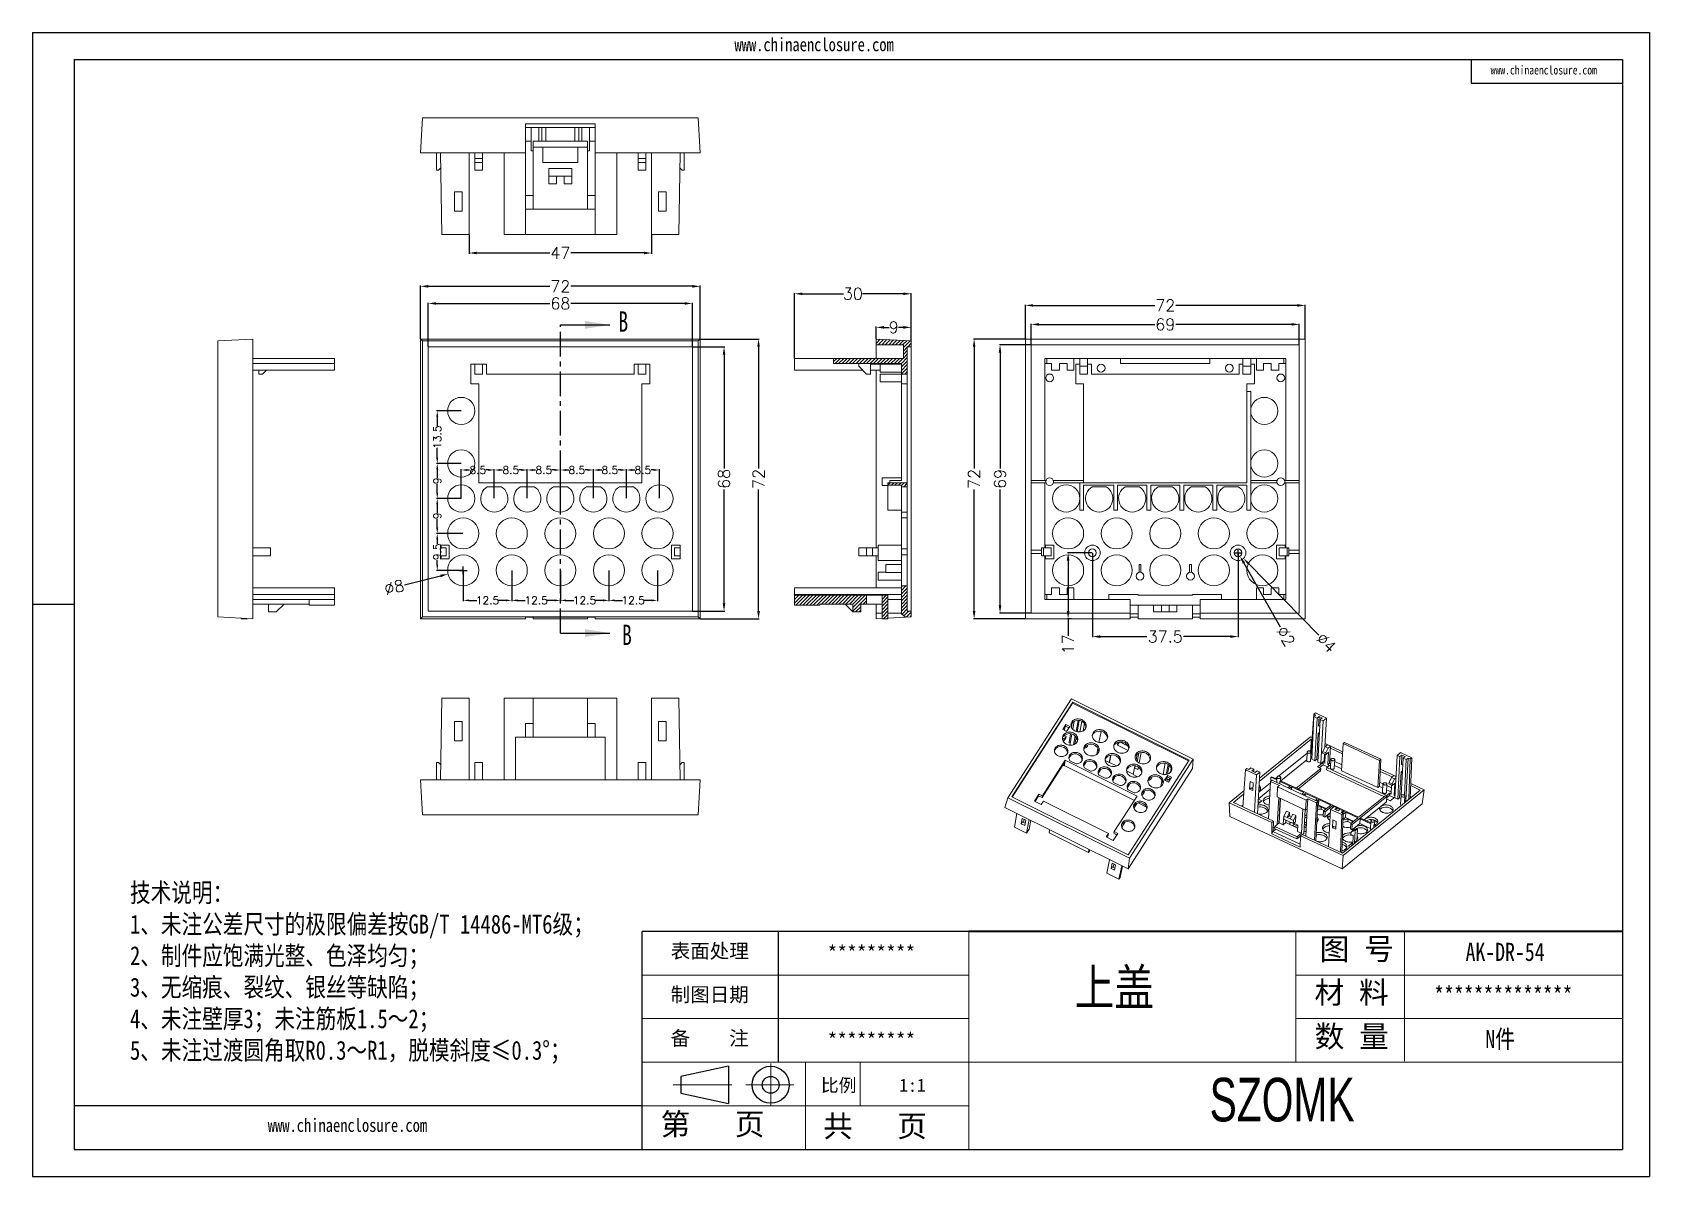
# Model space of a CAD drawing. Header units: inches. Extents: x 963 to 2094, y 1089 to 1501.
# Drawn here: x 962.6 to 1378.9, y 1088.5 to 1382.9 of the extents above; entities that cross this region are included whole.
import ezdxf

# ---------------------------------------------------------------- set-up
doc = ezdxf.new("R2010")
doc.units = ezdxf.units.IN
doc.linetypes.add('CENTER', pattern=[10.16, 6.35, -1.27, 1.27, -1.27])
doc.linetypes.add('CENTER2', pattern=[28.575, 19.05, -3.175, 3.175, -3.175])
doc.layers.add('文字', color=81, linetype='Continuous')
for name, color, linetype, lineweight in [('粗实线', 7, 'Continuous', 30), ('细实线', 3, 'Continuous', 9), ('细点划线', 2, 'CENTER2', 9)]:
    doc.layers.add(name, color=color, linetype=linetype, lineweight=lineweight)
doc.styles.add('SLDTEXTSTYLE5', font='TXT', dxfattribs={"width": 0.7})
doc.styles.get("Standard").update_dxf_attribs({"font": 'txt', "bigfont": 'gbcbig.shx'})
doc.styles.add('宋体', font='', dxfattribs={"width": 0.8, "height": 3.5})
doc.styles.add('长仿宋', font='', dxfattribs={"width": 0.7, "height": 4})
doc.styles.get('宋体').set_extended_font_data('SimSun')
doc.styles.get('长仿宋').set_extended_font_data('SimSun')
doc.dimstyles.new('2', dxfattribs={"dimtxt": 2, "dimasz": 1.5, "dimexe": 0.18, "dimexo": 0.0625, "dimgap": 0.1, "dimtad": 0, "dimzin": 12, "dimdsep": 46, "dimtxsty": 'Standard', "dimcen": 0.5, "dimclrd": 3, "dimclre": 3, "dimadec": 0, "dimazin": 0, "dimtfac": 1, "dimtofl": 0, "dimtmove": 0, "dimatfit": 3, "dimfxl": 0, "dimtolj": 1, "dimtzin": 0, "dimarcsym": 0})
doc.dimstyles.new('3', dxfattribs={"dimtxt": 3, "dimasz": 2, "dimexe": 0.18, "dimexo": 0.0625, "dimgap": 0.2, "dimtad": 0, "dimzin": 12, "dimdsep": 46, "dimtxsty": 'Standard', "dimcen": 1, "dimclrd": 3, "dimclre": 3, "dimadec": 0, "dimazin": 0, "dimtfac": 1, "dimtofl": 0, "dimtmove": 0, "dimatfit": 3, "dimfxl": 0, "dimtolj": 1, "dimtzin": 0, "dimarcsym": 0})
pattern_1 = [(45, (863.9242, 1098.6688), (-2.245064, 2.245064), [])]

msp = doc.modelspace()

# ---------------------------------------------------------------- texts
at = {"color": 7, "linetype": 'Continuous', "char_height": 5.25, "attachment_point": 1, "style": 'SLDTEXTSTYLE5'}
for insert in [(1113.477, 1311.087), (1114.418, 1230.493)]:
    msp.add_mtext('B', dxfattribs=dict(at, insert=insert))
at = {"char_height": 3.68759, "width": 2095.84487, "attachment_point": 1}
for s, insert in [('{\\fSimHei|b0|i0|c134|p49;表面处理}', (1126.914, 1148.402)), ('{\\fSimHei|b0|i0|c134|p49;*********}', (1167.303, 1147.928)), ('{\\fSimHei|b0|i0|c134|p49;制图日期}', (1126.914, 1137.189)), ('{\\fSimHei|b0|i0|c134|p49;备    注}', (1126.914, 1125.976)), ('{\\fSimHei|b0|i0|c134|p49;*********}', (1167.303, 1125.502))]:
    msp.add_mtext(s, dxfattribs=dict(at, insert=insert))
at = {"layer": '文字', "color": 0, "attachment_point": 1, "style": '宋体'}
for s, insert, char_height, width in [('www.chinaenclosure.com', (1143.34, 1381.441), 3.4262, 60.19509), ('www.chinaenclosure.com', (1337.976, 1374.304), 2.28414, 40.13006), ('{\\H1.111x;技术说明：\\P1、未注公差尺寸的极限偏差按GB/T 14486-MT6级；\\P2、制件应饱满光整、色泽均匀；\\P3、无缩痕、裂纹、银丝等缺陷；\\P4、未注壁厚3；未注筋板1.5～2；\\P5、未注过渡圆角取R0.3～R1，脱模斜度≤0.3%%D；}', (987.752, 1164.011), 4.38009, 159.53754), ('{\\H1.111x;AK-DR-54}', (1331.518, 1148.656), 4.20489, 48.61319), ('上盖', (1230.918, 1141.904), 9.3442, 119.46209), ('{\\H1.111x;**************}', (1323.43, 1137.443), 4.20489, 48.61319), ('{\\H1.111x;N件}', (1336.604, 1126.23), 4.20489, 48.61319), ('www.chinaenclosure.com', (1023.22, 1103.451), 3.4262, 60.19509)]:
    msp.add_mtext(s, dxfattribs=dict(at, insert=insert, char_height=char_height, width=width))
at = {"layer": '粗实线', "insert": (1265.644, 1113.93), "char_height": 11.21303, "width": 125.743, "attachment_point": 1, "style": '长仿宋'}
msp.add_mtext('{\\fSTXinwei|b0|i0|c134|p2;SZOMK}', dxfattribs=at)
at = {"layer": '细实线', "color": 7, "attachment_point": 1}
for s, insert, char_height, width in [('{\\fSimSun|b0|i0|c134|p54;图 号}', (1293.962, 1149.882), 5.60651, 28.03257), ('{\\fSimSun|b0|i0|c134|p54;材 料   }', (1292.633, 1138.669), 5.60651, 28.03257), ('{\\fSimSun|b0|i0|c134|p54;数 量}', (1292.66, 1127.401), 5.60651, 25.33093), ('{\\fSimSun|b0|i0|c134|p54;比例}', (1165.575, 1113.699), 3.36391, 14.76651), ('{\\fSimSun|b0|i0|c134|p54;1:1}', (1185.723, 1113.699), 3.36391, 14.76651), ('{\\fSimSun|b0|i0|c134|p54;第   页}', (1124.319, 1104.805), 5.60651, 42.04885), ('{\\fSimSun|b0|i0|c134|p54; 共   页}', (1162.336, 1104.329), 5.60651, 42.04885)]:
    msp.add_mtext(s, dxfattribs=dict(at, insert=insert, char_height=char_height, width=width))

# ---------------------------------------------------------------- blocks, each defined once
blk = doc.blocks.new('*D206')
at = {"color": 3, "lineweight": -2, "transparency": 16777216}
for p, q in [((1062.52, 1304.03), (1062.52, 1317.71)), ((1064.52, 1317.53), (1095.82, 1317.53)), ((1132.52, 1317.53), (1101.22, 1317.53)), ((1134.52, 1304.03), (1134.52, 1317.71))]:
    blk.add_line(p, q, dxfattribs=at)
at = {"color": 3, "transparency": 16777216}
for points in [[(1064.52, 1317.86), (1064.52, 1317.19), (1062.52, 1317.53)], [(1132.52, 1317.86), (1132.52, 1317.19), (1134.52, 1317.53)]]:
    blk.add_solid(points, dxfattribs=at)
at = {"layer": 'Defpoints', "color": 0, "transparency": 16777216}
for p in [(1134.52, 1317.53), (1062.52, 1303.97), (1134.52, 1303.97)]:
    blk.add_point(p, dxfattribs=at)
at = {"color": 0, "transparency": 16777216, "insert": (1098.52, 1317.53), "char_height": 3, "attachment_point": 5}
blk.add_mtext('\\A1;72', dxfattribs=at)
blk = doc.blocks.new('*D207')
at = {"color": 3, "lineweight": -2, "transparency": 16777216}
for p, q in [((1134.58, 1303.97), (1149.72, 1303.97)), ((1149.54, 1301.97), (1149.54, 1270.67)), ((1149.54, 1233.97), (1149.54, 1265.27)), ((1134.58, 1231.97), (1149.72, 1231.97))]:
    blk.add_line(p, q, dxfattribs=at)
at = {"color": 3, "transparency": 16777216}
for points in [[(1149.21, 1301.97), (1149.88, 1301.97), (1149.54, 1303.97)], [(1149.21, 1233.97), (1149.88, 1233.97), (1149.54, 1231.97)]]:
    blk.add_solid(points, dxfattribs=at)
at = {"layer": 'Defpoints', "color": 0, "transparency": 16777216}
for p in [(1134.52, 1303.97), (1134.52, 1231.97), (1149.54, 1231.97)]:
    blk.add_point(p, dxfattribs=at)
at = {"color": 0, "transparency": 16777216, "insert": (1149.54, 1267.97), "char_height": 3, "attachment_point": 5, "rotation": 90}
blk.add_mtext('\\A1;72', dxfattribs=at)
blk = doc.blocks.new('*D208')
at = {"color": 3, "lineweight": -2, "transparency": 16777216}
for p, q in [((1064.52, 1302.03), (1064.52, 1313.3)), ((1066.52, 1313.12), (1095.82, 1313.12)), ((1130.52, 1313.12), (1101.22, 1313.12)), ((1132.52, 1302.03), (1132.52, 1313.3))]:
    blk.add_line(p, q, dxfattribs=at)
at = {"color": 3, "transparency": 16777216}
for points in [[(1066.52, 1313.45), (1066.52, 1312.79), (1064.52, 1313.12)], [(1130.52, 1313.45), (1130.52, 1312.79), (1132.52, 1313.12)]]:
    blk.add_solid(points, dxfattribs=at)
at = {"layer": 'Defpoints', "color": 0, "transparency": 16777216}
for p in [(1132.52, 1313.12), (1064.52, 1301.97), (1132.52, 1301.97)]:
    blk.add_point(p, dxfattribs=at)
at = {"color": 0, "transparency": 16777216, "insert": (1098.52, 1313.12), "char_height": 3, "attachment_point": 5}
blk.add_mtext('\\A1;68', dxfattribs=at)
blk = doc.blocks.new('*D209')
at = {"color": 3, "lineweight": -2, "transparency": 16777216}
for p, q in [((1132.58, 1301.97), (1140.83, 1301.97)), ((1140.65, 1299.97), (1140.65, 1270.67)), ((1140.65, 1235.97), (1140.65, 1265.27)), ((1132.58, 1233.97), (1140.83, 1233.97))]:
    blk.add_line(p, q, dxfattribs=at)
at = {"color": 3, "transparency": 16777216}
for points in [[(1140.32, 1299.97), (1140.99, 1299.97), (1140.65, 1301.97)], [(1140.32, 1235.97), (1140.99, 1235.97), (1140.65, 1233.97)]]:
    blk.add_solid(points, dxfattribs=at)
at = {"layer": 'Defpoints', "color": 0, "transparency": 16777216}
for p in [(1132.52, 1301.97), (1132.52, 1233.97), (1140.65, 1233.97)]:
    blk.add_point(p, dxfattribs=at)
at = {"color": 0, "transparency": 16777216, "insert": (1140.65, 1267.97), "char_height": 3, "attachment_point": 5, "rotation": 90}
blk.add_mtext('\\A1;68', dxfattribs=at)
blk = doc.blocks.new('*D210')
at = {"color": 3, "lineweight": -2, "transparency": 16777216}
for p, q in [((1179.83, 1304.03), (1179.83, 1307.15)), ((1188.83, 1303.53), (1188.83, 1307.15)), ((1181.83, 1306.97), (1183.13, 1306.97)), ((1186.83, 1306.97), (1185.53, 1306.97))]:
    blk.add_line(p, q, dxfattribs=at)
at = {"color": 3, "transparency": 16777216}
for points in [[(1181.83, 1307.3), (1181.83, 1306.63), (1179.83, 1306.97)], [(1186.83, 1307.3), (1186.83, 1306.63), (1188.83, 1306.97)]]:
    blk.add_solid(points, dxfattribs=at)
at = {"layer": 'Defpoints', "color": 0, "transparency": 16777216}
for p in [(1179.83, 1303.97), (1188.83, 1306.97), (1188.83, 1303.47)]:
    blk.add_point(p, dxfattribs=at)
at = {"color": 0, "transparency": 16777216, "insert": (1184.33, 1306.97), "char_height": 3, "attachment_point": 5}
blk.add_mtext('\\A1;9', dxfattribs=at)
blk = doc.blocks.new('*D211')
at = {"color": 3, "lineweight": -2, "transparency": 16777216}
for p, q in [((1158.83, 1299.03), (1158.83, 1315.79)), ((1160.83, 1315.61), (1171.38, 1315.61)), ((1186.83, 1315.61), (1176.28, 1315.61)), ((1188.83, 1303.53), (1188.83, 1315.79))]:
    blk.add_line(p, q, dxfattribs=at)
at = {"color": 3, "transparency": 16777216}
for points in [[(1160.83, 1315.94), (1160.83, 1315.28), (1158.83, 1315.61)], [(1186.83, 1315.94), (1186.83, 1315.28), (1188.83, 1315.61)]]:
    blk.add_solid(points, dxfattribs=at)
at = {"layer": 'Defpoints', "color": 0, "transparency": 16777216}
for p in [(1188.83, 1315.61), (1188.83, 1303.47), (1158.83, 1298.97)]:
    blk.add_point(p, dxfattribs=at)
at = {"color": 0, "transparency": 16777216, "insert": (1173.83, 1315.61), "char_height": 3, "attachment_point": 5}
blk.add_mtext('\\A1;30', dxfattribs=at)
blk = doc.blocks.new('*D212')
at = {"color": 3, "lineweight": -2, "transparency": 16777216}
for p, q in [((1218.22, 1304.03), (1218.22, 1312.8)), ((1220.22, 1312.62), (1251.52, 1312.62)), ((1288.22, 1312.62), (1256.92, 1312.62)), ((1290.22, 1304.03), (1290.22, 1312.8))]:
    blk.add_line(p, q, dxfattribs=at)
at = {"color": 3, "transparency": 16777216}
for points in [[(1220.22, 1312.95), (1220.22, 1312.28), (1218.22, 1312.62)], [(1288.22, 1312.95), (1288.22, 1312.28), (1290.22, 1312.62)]]:
    blk.add_solid(points, dxfattribs=at)
at = {"layer": 'Defpoints', "color": 0, "transparency": 16777216}
for p in [(1290.22, 1312.62), (1218.22, 1303.97), (1290.22, 1303.97)]:
    blk.add_point(p, dxfattribs=at)
at = {"color": 0, "transparency": 16777216, "insert": (1254.22, 1312.62), "char_height": 3, "attachment_point": 5}
blk.add_mtext('\\A1;72', dxfattribs=at)
blk = doc.blocks.new('*D213')
at = {"color": 3, "lineweight": -2, "transparency": 16777216}
for p, q in [((1219.72, 1302.53), (1219.72, 1307.91)), ((1221.72, 1307.73), (1251.52, 1307.73)), ((1286.72, 1307.73), (1256.92, 1307.73)), ((1288.72, 1302.53), (1288.72, 1307.91))]:
    blk.add_line(p, q, dxfattribs=at)
at = {"color": 3, "transparency": 16777216}
for points in [[(1221.72, 1308.07), (1221.72, 1307.4), (1219.72, 1307.73)], [(1286.72, 1308.07), (1286.72, 1307.4), (1288.72, 1307.73)]]:
    blk.add_solid(points, dxfattribs=at)
at = {"layer": 'Defpoints', "color": 0, "transparency": 16777216}
for p in [(1219.72, 1307.73), (1219.72, 1302.47), (1288.72, 1302.47)]:
    blk.add_point(p, dxfattribs=at)
at = {"color": 0, "transparency": 16777216, "insert": (1254.22, 1307.73), "char_height": 3, "attachment_point": 5}
blk.add_mtext('\\A1;69', dxfattribs=at)
blk = doc.blocks.new('*D214')
at = {"color": 3, "lineweight": -2, "transparency": 16777216}
for p, q in [((1218.15, 1303.97), (1204.85, 1303.97)), ((1205.03, 1301.97), (1205.03, 1270.67)), ((1205.03, 1233.97), (1205.03, 1265.27)), ((1218.15, 1231.97), (1204.85, 1231.97))]:
    blk.add_line(p, q, dxfattribs=at)
at = {"color": 3, "transparency": 16777216}
for points in [[(1204.69, 1301.97), (1205.36, 1301.97), (1205.03, 1303.97)], [(1204.69, 1233.97), (1205.36, 1233.97), (1205.03, 1231.97)]]:
    blk.add_solid(points, dxfattribs=at)
at = {"layer": 'Defpoints', "color": 0, "transparency": 16777216}
for p in [(1205.03, 1303.97), (1218.22, 1303.97), (1218.22, 1231.97)]:
    blk.add_point(p, dxfattribs=at)
at = {"color": 0, "transparency": 16777216, "insert": (1205.03, 1267.97), "char_height": 3, "attachment_point": 5, "rotation": 90}
blk.add_mtext('\\A1;72', dxfattribs=at)
blk = doc.blocks.new('*D215')
at = {"color": 3, "lineweight": -2, "transparency": 16777216}
for p, q in [((1219.65, 1302.47), (1211.52, 1302.47)), ((1211.7, 1300.47), (1211.7, 1270.67)), ((1211.7, 1235.47), (1211.7, 1265.27)), ((1219.65, 1233.47), (1211.52, 1233.47))]:
    blk.add_line(p, q, dxfattribs=at)
at = {"color": 3, "transparency": 16777216}
for points in [[(1211.36, 1300.47), (1212.03, 1300.47), (1211.7, 1302.47)], [(1211.36, 1235.47), (1212.03, 1235.47), (1211.7, 1233.47)]]:
    blk.add_solid(points, dxfattribs=at)
at = {"layer": 'Defpoints', "color": 0, "transparency": 16777216}
for p in [(1211.7, 1302.47), (1219.72, 1302.47), (1219.72, 1233.47)]:
    blk.add_point(p, dxfattribs=at)
at = {"color": 0, "transparency": 16777216, "insert": (1211.7, 1267.97), "char_height": 3, "attachment_point": 5, "rotation": 90}
blk.add_mtext('\\A1;69', dxfattribs=at)
blk = doc.blocks.new('*D216')
at = {"color": 3, "lineweight": -2, "transparency": 16777216}
for p, q in [((1235.47, 1248.91), (1235.47, 1227.25)), ((1272.97, 1248.91), (1272.97, 1227.25)), ((1237.47, 1227.43), (1249.52, 1227.43)), ((1270.97, 1227.43), (1258.92, 1227.43))]:
    blk.add_line(p, q, dxfattribs=at)
at = {"color": 3, "transparency": 16777216}
for points in [[(1237.47, 1227.76), (1237.47, 1227.09), (1235.47, 1227.43)], [(1270.97, 1227.76), (1270.97, 1227.09), (1272.97, 1227.43)]]:
    blk.add_solid(points, dxfattribs=at)
at = {"layer": 'Defpoints', "color": 0, "transparency": 16777216}
for p in [(1235.47, 1248.97), (1272.97, 1248.97), (1272.97, 1227.43)]:
    blk.add_point(p, dxfattribs=at)
at = {"color": 0, "transparency": 16777216, "insert": (1254.22, 1227.43), "char_height": 3, "attachment_point": 5}
blk.add_mtext('\\A1;37.5', dxfattribs=at)
blk = doc.blocks.new('*D217')
at = {"color": 3, "lineweight": -2, "transparency": 16777216}
for p, q in [((1235.4, 1248.97), (1229.04, 1248.97)), ((1229.22, 1246.97), (1229.22, 1233.97)), ((1230, 1231.97), (1229.04, 1231.97)), ((1229.22, 1231.97), (1229.22, 1227.64))]:
    blk.add_line(p, q, dxfattribs=at)
at = {"color": 3, "transparency": 16777216}
for points in [[(1228.88, 1246.97), (1229.55, 1246.97), (1229.22, 1248.97)], [(1228.88, 1233.97), (1229.55, 1233.97), (1229.22, 1231.97)]]:
    blk.add_solid(points, dxfattribs=at)
at = {"layer": 'Defpoints', "color": 0, "transparency": 16777216}
for p in [(1229.22, 1248.97), (1235.47, 1248.97), (1230.06, 1231.97)]:
    blk.add_point(p, dxfattribs=at)
at = {"color": 0, "transparency": 16777216, "insert": (1229.22, 1225.44), "char_height": 3, "attachment_point": 5, "rotation": 90}
blk.add_mtext('\\A1;17', dxfattribs=at)
blk = doc.blocks.new('*D218')
at = {"color": 3, "lineweight": -2, "transparency": 16777216}
for p, q in [((1271.97, 1248.97), (1273.97, 1248.97)), ((1272.97, 1247.97), (1272.97, 1249.97)), ((1283.91, 1229.86), (1274.46, 1246.37))]:
    blk.add_line(p, q, dxfattribs=at)
at = {"color": 3, "transparency": 16777216}
blk.add_solid([(1274.75, 1246.53), (1274.17, 1246.2), (1273.46, 1248.1)], dxfattribs=at)
at = {"layer": 'Defpoints', "color": 0, "transparency": 16777216}
for p in [(1272.47, 1249.84), (1273.46, 1248.1)]:
    blk.add_point(p, dxfattribs=at)
at = {"color": 0, "transparency": 16777216, "insert": (1285.26, 1227.51), "char_height": 3, "attachment_point": 5, "rotation": 299.7982}
blk.add_mtext('\\A1;∅2', dxfattribs=at)
blk = doc.blocks.new('*D219')
at = {"color": 3, "lineweight": -2, "transparency": 16777216}
for p, q in [((1271.97, 1248.97), (1273.97, 1248.97)), ((1272.97, 1247.97), (1272.97, 1249.97)), ((1293.78, 1227.76), (1275.77, 1246.12))]:
    blk.add_line(p, q, dxfattribs=at)
at = {"color": 3, "transparency": 16777216}
blk.add_solid([(1276.01, 1246.35), (1275.53, 1245.88), (1274.37, 1247.54)], dxfattribs=at)
at = {"layer": 'Defpoints', "color": 0, "transparency": 16777216}
for p in [(1271.57, 1250.4), (1274.37, 1247.54)]:
    blk.add_point(p, dxfattribs=at)
at = {"color": 0, "transparency": 16777216, "insert": (1295.67, 1225.84), "char_height": 3, "attachment_point": 5, "rotation": 314.4617}
blk.add_mtext('\\A1;∅4', dxfattribs=at)
blk = doc.blocks.new('*D220')
at = {"color": 3, "lineweight": -2, "transparency": 16777216}
for p, q in [((1073.52, 1243.47), (1073.52, 1245.47)), ((1058.38, 1240.76), (1067.69, 1243.04)), ((1072.52, 1244.47), (1074.52, 1244.47))]:
    blk.add_line(p, q, dxfattribs=at)
at = {"color": 3, "transparency": 16777216}
blk.add_solid([(1067.62, 1243.37), (1067.77, 1242.72), (1069.64, 1243.52)], dxfattribs=at)
at = {"layer": 'Defpoints', "color": 0, "transparency": 16777216}
for p in [(1077.41, 1245.42), (1069.64, 1243.52)]:
    blk.add_point(p, dxfattribs=at)
at = {"color": 0, "transparency": 16777216, "insert": (1055.76, 1240.12), "char_height": 3, "attachment_point": 5, "rotation": 13.776}
blk.add_mtext('\\A1;∅8', dxfattribs=at)
blk = doc.blocks.new('*D225')
at = {"color": 3, "lineweight": -2, "transparency": 16777216}
for p, q in [((1073.52, 1244.41), (1073.52, 1236.56)), ((1086.02, 1244.41), (1086.02, 1236.56)), ((1075.02, 1236.74), (1077.01, 1236.74)), ((1084.52, 1236.74), (1082.54, 1236.74))]:
    blk.add_line(p, q, dxfattribs=at)
at = {"color": 3, "transparency": 16777216}
for points in [[(1075.02, 1236.99), (1075.02, 1236.49), (1073.52, 1236.74)], [(1084.52, 1236.99), (1084.52, 1236.49), (1086.02, 1236.74)]]:
    blk.add_solid(points, dxfattribs=at)
at = {"layer": 'Defpoints', "color": 0, "transparency": 16777216}
for p in [(1073.52, 1244.47), (1086.02, 1244.47), (1086.02, 1236.74)]:
    blk.add_point(p, dxfattribs=at)
at = {"color": 0, "transparency": 16777216, "insert": (1079.77, 1236.74), "char_height": 2, "attachment_point": 5}
blk.add_mtext('\\A1;12.5', dxfattribs=at)
blk = doc.blocks.new('*D226')
at = {"color": 3, "lineweight": -2, "transparency": 16777216}
for p, q in [((1086.02, 1244.41), (1086.02, 1236.56)), ((1098.52, 1244.41), (1098.52, 1236.56)), ((1087.52, 1236.74), (1089.51, 1236.74)), ((1097.02, 1236.74), (1095.04, 1236.74))]:
    blk.add_line(p, q, dxfattribs=at)
at = {"color": 3, "transparency": 16777216}
for points in [[(1087.52, 1236.99), (1087.52, 1236.49), (1086.02, 1236.74)], [(1097.02, 1236.99), (1097.02, 1236.49), (1098.52, 1236.74)]]:
    blk.add_solid(points, dxfattribs=at)
at = {"layer": 'Defpoints', "color": 0, "transparency": 16777216}
for p in [(1086.02, 1244.47), (1098.52, 1244.47), (1098.52, 1236.74)]:
    blk.add_point(p, dxfattribs=at)
at = {"color": 0, "transparency": 16777216, "insert": (1092.27, 1236.74), "char_height": 2, "attachment_point": 5}
blk.add_mtext('\\A1;12.5', dxfattribs=at)
blk = doc.blocks.new('*D227')
at = {"color": 3, "lineweight": -2, "transparency": 16777216}
for p, q in [((1098.52, 1244.41), (1098.52, 1236.56)), ((1111.02, 1244.41), (1111.02, 1236.56)), ((1100.02, 1236.74), (1102.01, 1236.74)), ((1109.52, 1236.74), (1107.54, 1236.74))]:
    blk.add_line(p, q, dxfattribs=at)
at = {"color": 3, "transparency": 16777216}
for points in [[(1100.02, 1236.99), (1100.02, 1236.49), (1098.52, 1236.74)], [(1109.52, 1236.99), (1109.52, 1236.49), (1111.02, 1236.74)]]:
    blk.add_solid(points, dxfattribs=at)
at = {"layer": 'Defpoints', "color": 0, "transparency": 16777216}
for p in [(1098.52, 1244.47), (1111.02, 1244.47), (1111.02, 1236.74)]:
    blk.add_point(p, dxfattribs=at)
at = {"color": 0, "transparency": 16777216, "insert": (1104.77, 1236.74), "char_height": 2, "attachment_point": 5}
blk.add_mtext('\\A1;12.5', dxfattribs=at)
blk = doc.blocks.new('*D228')
at = {"color": 3, "lineweight": -2, "transparency": 16777216}
for p, q in [((1111.02, 1244.41), (1111.02, 1236.56)), ((1123.52, 1244.41), (1123.52, 1236.56)), ((1112.52, 1236.74), (1114.51, 1236.74)), ((1122.02, 1236.74), (1120.04, 1236.74))]:
    blk.add_line(p, q, dxfattribs=at)
at = {"color": 3, "transparency": 16777216}
for points in [[(1112.52, 1236.99), (1112.52, 1236.49), (1111.02, 1236.74)], [(1122.02, 1236.99), (1122.02, 1236.49), (1123.52, 1236.74)]]:
    blk.add_solid(points, dxfattribs=at)
at = {"layer": 'Defpoints', "color": 0, "transparency": 16777216}
for p in [(1111.02, 1244.47), (1123.52, 1244.47), (1123.52, 1236.74)]:
    blk.add_point(p, dxfattribs=at)
at = {"color": 0, "transparency": 16777216, "insert": (1117.27, 1236.74), "char_height": 2, "attachment_point": 5}
blk.add_mtext('\\A1;12.5', dxfattribs=at)
blk = doc.blocks.new('*D229')
at = {"color": 3, "lineweight": -2, "transparency": 16777216}
for p, q in [((1073.46, 1253.97), (1066.66, 1253.97)), ((1066.84, 1252.47), (1066.84, 1251.32)), ((1066.84, 1245.97), (1066.84, 1247.12)), ((1073.46, 1244.47), (1066.66, 1244.47))]:
    blk.add_line(p, q, dxfattribs=at)
at = {"color": 3, "transparency": 16777216}
for points in [[(1066.59, 1252.47), (1067.09, 1252.47), (1066.84, 1253.97)], [(1066.59, 1245.97), (1067.09, 1245.97), (1066.84, 1244.47)]]:
    blk.add_solid(points, dxfattribs=at)
at = {"layer": 'Defpoints', "color": 0, "transparency": 16777216}
for p in [(1066.84, 1253.97), (1073.52, 1253.97), (1073.52, 1244.47)]:
    blk.add_point(p, dxfattribs=at)
at = {"color": 0, "transparency": 16777216, "insert": (1066.84, 1249.22), "char_height": 2, "attachment_point": 5, "rotation": 90}
blk.add_mtext('\\A1;9.5', dxfattribs=at)
blk = doc.blocks.new('*D230')
at = {"color": 3, "lineweight": -2, "transparency": 16777216}
for p, q in [((1072.96, 1262.97), (1066.66, 1262.97)), ((1066.84, 1261.47), (1066.84, 1259.24)), ((1066.84, 1255.47), (1066.84, 1257.71)), ((1073.46, 1253.97), (1066.66, 1253.97))]:
    blk.add_line(p, q, dxfattribs=at)
at = {"color": 3, "transparency": 16777216}
for points in [[(1066.59, 1261.47), (1067.09, 1261.47), (1066.84, 1262.97)], [(1066.59, 1255.47), (1067.09, 1255.47), (1066.84, 1253.97)]]:
    blk.add_solid(points, dxfattribs=at)
at = {"layer": 'Defpoints', "color": 0, "transparency": 16777216}
for p in [(1066.84, 1262.97), (1073.02, 1262.97), (1073.52, 1253.97)]:
    blk.add_point(p, dxfattribs=at)
at = {"color": 0, "transparency": 16777216, "insert": (1066.84, 1258.47), "char_height": 2, "attachment_point": 5, "rotation": 90}
blk.add_mtext('\\A1;9', dxfattribs=at)
blk = doc.blocks.new('*D231')
at = {"color": 3, "lineweight": -2, "transparency": 16777216}
for p, q in [((1072.96, 1271.97), (1066.66, 1271.97)), ((1066.84, 1270.47), (1066.84, 1268.24)), ((1066.84, 1264.47), (1066.84, 1266.71)), ((1072.96, 1262.97), (1066.66, 1262.97))]:
    blk.add_line(p, q, dxfattribs=at)
at = {"color": 3, "transparency": 16777216}
for points in [[(1066.59, 1270.47), (1067.09, 1270.47), (1066.84, 1271.97)], [(1066.59, 1264.47), (1067.09, 1264.47), (1066.84, 1262.97)]]:
    blk.add_solid(points, dxfattribs=at)
at = {"layer": 'Defpoints', "color": 0, "transparency": 16777216}
for p in [(1066.84, 1271.97), (1073.02, 1271.97), (1073.02, 1262.97)]:
    blk.add_point(p, dxfattribs=at)
at = {"color": 0, "transparency": 16777216, "insert": (1066.84, 1267.47), "char_height": 2, "attachment_point": 5, "rotation": 90}
blk.add_mtext('\\A1;9', dxfattribs=at)
blk = doc.blocks.new('*D232')
at = {"color": 3, "lineweight": -2, "transparency": 16777216}
for p, q in [((1072.96, 1285.47), (1066.66, 1285.47)), ((1066.84, 1283.97), (1066.84, 1281.49)), ((1066.84, 1273.47), (1066.84, 1275.96)), ((1072.96, 1271.97), (1066.66, 1271.97))]:
    blk.add_line(p, q, dxfattribs=at)
at = {"color": 3, "transparency": 16777216}
for points in [[(1066.59, 1283.97), (1067.09, 1283.97), (1066.84, 1285.47)], [(1066.59, 1273.47), (1067.09, 1273.47), (1066.84, 1271.97)]]:
    blk.add_solid(points, dxfattribs=at)
at = {"layer": 'Defpoints', "color": 0, "transparency": 16777216}
for p in [(1066.84, 1285.47), (1073.02, 1285.47), (1073.02, 1271.97)]:
    blk.add_point(p, dxfattribs=at)
at = {"color": 0, "transparency": 16777216, "insert": (1066.84, 1278.72), "char_height": 2, "attachment_point": 5, "rotation": 90}
blk.add_mtext('\\A1;13.5', dxfattribs=at)
blk = doc.blocks.new('*D233')
at = {"color": 3, "lineweight": -2, "transparency": 16777216}
for p, q in [((1073.02, 1263.03), (1073.02, 1270.46)), ((1074.52, 1270.28), (1075.17, 1270.28)), ((1080.02, 1270.28), (1079.37, 1270.28)), ((1081.52, 1263.03), (1081.52, 1270.46))]:
    blk.add_line(p, q, dxfattribs=at)
at = {"color": 3, "transparency": 16777216}
for points in [[(1074.52, 1270.53), (1074.52, 1270.03), (1073.02, 1270.28)], [(1080.02, 1270.53), (1080.02, 1270.03), (1081.52, 1270.28)]]:
    blk.add_solid(points, dxfattribs=at)
at = {"layer": 'Defpoints', "color": 0, "transparency": 16777216}
for p in [(1081.52, 1270.28), (1073.02, 1262.97), (1081.52, 1262.97)]:
    blk.add_point(p, dxfattribs=at)
at = {"color": 0, "transparency": 16777216, "insert": (1077.27, 1270.28), "char_height": 2, "attachment_point": 5}
blk.add_mtext('\\A1;8.5', dxfattribs=at)
blk = doc.blocks.new('*D234')
at = {"color": 3, "lineweight": -2, "transparency": 16777216}
for p, q in [((1081.52, 1263.03), (1081.52, 1270.46)), ((1083.02, 1270.28), (1083.67, 1270.28)), ((1088.52, 1270.28), (1087.87, 1270.28)), ((1090.02, 1263.03), (1090.02, 1270.46))]:
    blk.add_line(p, q, dxfattribs=at)
at = {"color": 3, "transparency": 16777216}
for points in [[(1083.02, 1270.53), (1083.02, 1270.03), (1081.52, 1270.28)], [(1088.52, 1270.53), (1088.52, 1270.03), (1090.02, 1270.28)]]:
    blk.add_solid(points, dxfattribs=at)
at = {"layer": 'Defpoints', "color": 0, "transparency": 16777216}
for p in [(1090.02, 1270.28), (1081.52, 1262.97), (1090.02, 1262.97)]:
    blk.add_point(p, dxfattribs=at)
at = {"color": 0, "transparency": 16777216, "insert": (1085.77, 1270.28), "char_height": 2, "attachment_point": 5}
blk.add_mtext('\\A1;8.5', dxfattribs=at)
blk = doc.blocks.new('*D235')
at = {"color": 3, "lineweight": -2, "transparency": 16777216}
for p, q in [((1090.02, 1263.03), (1090.02, 1270.46)), ((1091.52, 1270.28), (1092.17, 1270.28)), ((1097.02, 1270.28), (1096.37, 1270.28)), ((1098.52, 1263.03), (1098.52, 1270.46))]:
    blk.add_line(p, q, dxfattribs=at)
at = {"color": 3, "transparency": 16777216}
for points in [[(1091.52, 1270.53), (1091.52, 1270.03), (1090.02, 1270.28)], [(1097.02, 1270.53), (1097.02, 1270.03), (1098.52, 1270.28)]]:
    blk.add_solid(points, dxfattribs=at)
at = {"layer": 'Defpoints', "color": 0, "transparency": 16777216}
for p in [(1098.52, 1270.28), (1090.02, 1262.97), (1098.52, 1262.97)]:
    blk.add_point(p, dxfattribs=at)
at = {"color": 0, "transparency": 16777216, "insert": (1094.27, 1270.28), "char_height": 2, "attachment_point": 5}
blk.add_mtext('\\A1;8.5', dxfattribs=at)
blk = doc.blocks.new('*D236')
at = {"color": 3, "lineweight": -2, "transparency": 16777216}
for p, q in [((1098.52, 1263.03), (1098.52, 1270.46)), ((1100.02, 1270.28), (1100.67, 1270.28)), ((1105.52, 1270.28), (1104.87, 1270.28)), ((1107.02, 1263.03), (1107.02, 1270.46))]:
    blk.add_line(p, q, dxfattribs=at)
at = {"color": 3, "transparency": 16777216}
for points in [[(1100.02, 1270.53), (1100.02, 1270.03), (1098.52, 1270.28)], [(1105.52, 1270.53), (1105.52, 1270.03), (1107.02, 1270.28)]]:
    blk.add_solid(points, dxfattribs=at)
at = {"layer": 'Defpoints', "color": 0, "transparency": 16777216}
for p in [(1107.02, 1270.28), (1098.52, 1262.97), (1107.02, 1262.97)]:
    blk.add_point(p, dxfattribs=at)
at = {"color": 0, "transparency": 16777216, "insert": (1102.77, 1270.28), "char_height": 2, "attachment_point": 5}
blk.add_mtext('\\A1;8.5', dxfattribs=at)
blk = doc.blocks.new('*D237')
at = {"color": 3, "lineweight": -2, "transparency": 16777216}
for p, q in [((1107.02, 1263.03), (1107.02, 1270.46)), ((1108.52, 1270.28), (1109.17, 1270.28)), ((1114.02, 1270.28), (1113.37, 1270.28)), ((1115.52, 1263.03), (1115.52, 1270.46))]:
    blk.add_line(p, q, dxfattribs=at)
at = {"color": 3, "transparency": 16777216}
for points in [[(1108.52, 1270.53), (1108.52, 1270.03), (1107.02, 1270.28)], [(1114.02, 1270.53), (1114.02, 1270.03), (1115.52, 1270.28)]]:
    blk.add_solid(points, dxfattribs=at)
at = {"layer": 'Defpoints', "color": 0, "transparency": 16777216}
for p in [(1115.52, 1270.28), (1107.02, 1262.97), (1115.52, 1262.97)]:
    blk.add_point(p, dxfattribs=at)
at = {"color": 0, "transparency": 16777216, "insert": (1111.27, 1270.28), "char_height": 2, "attachment_point": 5}
blk.add_mtext('\\A1;8.5', dxfattribs=at)
blk = doc.blocks.new('*D238')
at = {"color": 3, "lineweight": -2, "transparency": 16777216}
for p, q in [((1115.52, 1263.03), (1115.52, 1270.46)), ((1117.02, 1270.28), (1117.67, 1270.28)), ((1122.52, 1270.28), (1121.87, 1270.28)), ((1124.02, 1263.03), (1124.02, 1270.46))]:
    blk.add_line(p, q, dxfattribs=at)
at = {"color": 3, "transparency": 16777216}
for points in [[(1117.02, 1270.53), (1117.02, 1270.03), (1115.52, 1270.28)], [(1122.52, 1270.53), (1122.52, 1270.03), (1124.02, 1270.28)]]:
    blk.add_solid(points, dxfattribs=at)
at = {"layer": 'Defpoints', "color": 0, "transparency": 16777216}
for p in [(1124.02, 1270.28), (1115.52, 1262.97), (1124.02, 1262.97)]:
    blk.add_point(p, dxfattribs=at)
at = {"color": 0, "transparency": 16777216, "insert": (1119.77, 1270.28), "char_height": 2, "attachment_point": 5}
blk.add_mtext('\\A1;8.5', dxfattribs=at)
blk = doc.blocks.new('*D239')
at = {"color": 3, "lineweight": -2, "transparency": 16777216}
for p, q in [((1075.02, 1330.8), (1075.02, 1325.92)), ((1122.02, 1330.8), (1122.02, 1325.92)), ((1077.02, 1326.1), (1095.82, 1326.1)), ((1120.02, 1326.1), (1101.22, 1326.1))]:
    blk.add_line(p, q, dxfattribs=at)
at = {"color": 3, "transparency": 16777216}
for points in [[(1077.02, 1326.43), (1077.02, 1325.77), (1075.02, 1326.1)], [(1120.02, 1326.43), (1120.02, 1325.77), (1122.02, 1326.1)]]:
    blk.add_solid(points, dxfattribs=at)
at = {"layer": 'Defpoints', "color": 0, "transparency": 16777216}
for p in [(1075.02, 1330.87), (1122.02, 1330.87), (1122.02, 1326.1)]:
    blk.add_point(p, dxfattribs=at)
at = {"color": 0, "transparency": 16777216, "insert": (1098.52, 1326.1), "char_height": 3, "attachment_point": 5}
blk.add_mtext('\\A1;47', dxfattribs=at)

# ---------------------------------------------------------------- dimensions: what is measured, and where the dimension line sits
for base, p1, p2, dimstyle, picture, middle in [((1122.022, 1326.099), (1075.022, 1330.865), (1122.022, 1330.865), '3', '*D239', (1098.522, 1326.099)), ((1134.522, 1317.528), (1062.522, 1303.972), (1134.522, 1303.972), '3', '*D206', (1098.522, 1317.528)), ((1188.832, 1315.61), (1158.832, 1298.972), (1188.832, 1303.472), '3', '*D211', (1173.832, 1315.61)), ((1132.522, 1313.12), (1064.522, 1301.972), (1132.522, 1301.972), '3', '*D208', (1098.522, 1313.12)), ((1290.217, 1312.618), (1218.217, 1303.972), (1290.217, 1303.972), '3', '*D212', (1254.217, 1312.618)), ((1188.832, 1306.966), (1179.832, 1303.972), (1188.832, 1303.472), '3', '*D210', (1184.332, 1306.966)), ((1219.717, 1307.735), (1288.717, 1302.472), (1219.717, 1302.472), '3', '*D213', (1254.217, 1307.735)), ((1081.522, 1270.276), (1073.022, 1262.972), (1081.522, 1262.972), '2', '*D233', (1077.272, 1270.276)), ((1090.022, 1270.276), (1081.522, 1262.972), (1090.022, 1262.972), '2', '*D234', (1085.772, 1270.276)), ((1098.522, 1270.276), (1090.022, 1262.972), (1098.522, 1262.972), '2', '*D235', (1094.272, 1270.276)), ((1107.022, 1270.276), (1098.522, 1262.972), (1107.022, 1262.972), '2', '*D236', (1102.772, 1270.276)), ((1115.522, 1270.276), (1107.022, 1262.972), (1115.522, 1262.972), '2', '*D237', (1111.272, 1270.276)), ((1124.022, 1270.276), (1115.522, 1262.972), (1124.022, 1262.972), '2', '*D238', (1119.772, 1270.276)), ((1272.967, 1227.425), (1235.467, 1248.972), (1272.967, 1248.972), '3', '*D216', (1254.217, 1227.425)), ((1086.022, 1236.741), (1073.522, 1244.472), (1086.022, 1244.472), '2', '*D225', (1079.772, 1236.741)), ((1098.522, 1236.741), (1086.022, 1244.472), (1098.522, 1244.472), '2', '*D226', (1092.272, 1236.741)), ((1111.022, 1236.741), (1098.522, 1244.472), (1111.022, 1244.472), '2', '*D227', (1104.772, 1236.741)), ((1123.522, 1236.741), (1111.022, 1244.472), (1123.522, 1244.472), '2', '*D228', (1117.272, 1236.741))]:
    dim = msp.add_linear_dim(base=base, p1=p1, p2=p2, dimstyle=dimstyle)
    dim.commit()
    dim.dimension.update_dxf_attribs({"geometry": picture, "text_midpoint": middle})
for base, p1, p2, picture, middle in [((1149.545, 1231.972), (1134.522, 1303.972), (1134.522, 1231.972), '*D207', (1149.545, 1267.972)), ((1140.653, 1233.972), (1132.522, 1301.972), (1132.522, 1233.972), '*D209', (1140.653, 1267.972)), ((1229.217, 1248.972), (1230.065, 1231.972), (1235.467, 1248.972), '*D217', (1229.217, 1225.44))]:
    dim = msp.add_linear_dim(base=base, p1=p1, p2=p2, angle=90, dimstyle='3')
    dim.commit()
    dim.dimension.update_dxf_attribs({"geometry": picture, "text_midpoint": middle, "dimtype": 160})
for base, p1, p2, angle, dimstyle, picture, middle in [((1205.027, 1303.972), (1218.217, 1231.972), (1218.217, 1303.972), 90, '3', '*D214', (1205.027, 1267.972)), ((1211.696, 1302.472), (1219.717, 1233.472), (1219.717, 1302.472), 90, '3', '*D215', (1211.696, 1267.972)), ((1066.84, 1285.472), (1073.022, 1271.972), (1073.022, 1285.472), 270, '2', '*D232', (1066.84, 1278.722)), ((1066.84, 1271.972), (1073.022, 1262.972), (1073.022, 1271.972), 270, '2', '*D231', (1066.84, 1267.472)), ((1066.84, 1262.972), (1073.522, 1253.972), (1073.022, 1262.972), 270, '2', '*D230', (1066.84, 1258.472)), ((1066.84, 1253.972), (1073.522, 1244.472), (1073.522, 1253.972), 270, '2', '*D229', (1066.84, 1249.222))]:
    dim = msp.add_linear_dim(base=base, p1=p1, p2=p2, angle=angle, dimstyle=dimstyle)
    dim.commit()
    dim.dimension.update_dxf_attribs({"geometry": picture, "text_midpoint": middle})
for p1, p2, picture, middle in [((1271.566, 1250.4), (1274.367, 1247.545), '*D219', (1295.671, 1225.837)), ((1272.47, 1249.84), (1273.463, 1248.104), '*D218', (1285.255, 1227.513)), ((1077.407, 1245.425), (1069.637, 1243.52), '*D220', (1055.759, 1240.117))]:
    dim = msp.add_diameter_dim_2p(p1=p1, p2=p2, dimstyle='3')
    dim.commit()
    dim.dimension.update_dxf_attribs({"geometry": picture, "text_midpoint": middle, "dimtype": 163})

# ---------------------------------------------------------------- hatches: boundary and pattern name
at = {"linetype": 'Continuous', "lineweight": 0}
h = msp.add_hatch(dxfattribs=at)
h.set_pattern_fill('ANSI31', color=4, scale=0.2, angle=3e-322, style=0)
h.paths.add_polyline_path([(1188.832, 1301.972), (1188.832, 1303.472), (1179.832, 1303.972), (1179.832, 1302.472), (1186.832, 1302.472), (1186.832, 1298.972), (1168.832, 1298.972), (1168.832, 1297.672), (1186.332, 1297.672), (1186.332, 1294.972), (1187.832, 1294.972), (1187.832, 1301.972)], flags=0)
h = msp.add_hatch(dxfattribs=at)
h.set_pattern_fill('ANSI31', color=4, scale=0.2, angle=3e-322, style=0)
h.paths.add_polyline_path([(1187.832, 1265.972), (1187.832, 1266.972), (1182.832, 1266.972), (1182.832, 1266.372), (1186.332, 1266.372), (1186.332, 1265.972)], flags=0)
h = msp.add_hatch(dxfattribs=at)
h.set_pattern_fill('ANSI31', style=0)
h.set_pattern_definition(pattern_1)
h.paths.add_polyline_path([(1186.332, 1257.972), (1187.832, 1257.972), (1187.832, 1259.472), (1186.332, 1259.472)], flags=0)
h = msp.add_hatch(dxfattribs=at)
h.set_pattern_fill('ANSI31', style=0)
h.set_pattern_definition(pattern_1)
h.paths.add_polyline_path([(1186.332, 1248.472), (1187.832, 1248.472), (1187.832, 1249.972), (1186.332, 1249.972)], flags=0)
h = msp.add_hatch(dxfattribs=at)
h.set_pattern_fill('ANSI31', color=4, scale=0.2, angle=3e-322, style=0)
h.paths.add_polyline_path([(1158.832, 1238.072), (1158.832, 1235.472), (1165.332, 1235.472), (1165.332, 1235.772), (1173.832, 1235.772), (1173.832, 1233.772), (1175.832, 1233.772), (1175.832, 1235.772), (1177.332, 1235.772), (1177.332, 1238.072)], flags=0)
h = msp.add_hatch(dxfattribs=at)
h.set_pattern_fill('ANSI31', color=4, scale=0.2, angle=3e-322, style=0)
h.paths.add_polyline_path([(1182.832, 1231.972), (1182.832, 1238.072), (1181.332, 1238.072), (1181.332, 1231.972)], flags=0)
h = msp.add_hatch(dxfattribs=at)
h.set_pattern_fill('ANSI31', color=4, scale=0.2, angle=3e-322, style=0)
h.paths.add_polyline_path([(1187.832, 1233.972), (1187.832, 1240.472), (1186.332, 1240.472), (1186.332, 1233.282), (1187.33, 1232.389), (1188.832, 1232.472), (1188.832, 1233.972)], flags=0)

# ---------------------------------------------------------------- linework, layer by layer
for p, q in [((962.619, 1382.853), (1378.903, 1382.853)), ((962.619, 1382.853), (962.619, 1088.511)), ((1378.903, 1382.853), (1378.903, 1088.511)), ((973.391, 1375.845), (1371.894, 1375.845)), ((973.391, 1375.845), (973.391, 1095.519)), ((1332.96, 1375.845), (1332.96, 1369.762)), ((1371.894, 1375.845), (1371.894, 1095.519)), ((1332.96, 1369.762), (1371.894, 1369.762)), ((973.391, 1235.682), (962.619, 1235.682)), ((962.619, 1224.781), (962.619, 1088.511)), ((1203.699, 1151.585), (1119.601, 1151.585)), ((1119.601, 1095.519), (1119.601, 1151.585)), ((1154.642, 1117.945), (1154.642, 1151.585)), ((1119.601, 1106.732), (973.391, 1106.732)), ((973.391, 1095.519), (1371.894, 1095.519)), ((962.619, 1088.511), (1378.903, 1088.511)), ((962.619, 1088.511), (1155.343, 1088.511))]:
    msp.add_line(p, q)
at = {"color": 7, "linetype": 'Continuous', "lineweight": 15}
for p, q in [((1063.022, 1360.865), (1062.522, 1351.865)), ((1063.022, 1360.865), (1134.022, 1360.865)), ((1089.522, 1359.364), (1107.522, 1359.364)), ((1089.522, 1359.364), (1089.522, 1351.865)), ((1107.522, 1358.365), (1089.522, 1358.365)), ((1091.022, 1358.365), (1091.022, 1352.365)), ((1093.022, 1354.865), (1093.022, 1358.365)), ((1093.772, 1354.865), (1093.772, 1358.365)), ((1094.772, 1354.865), (1094.772, 1358.365)), ((1102.272, 1354.865), (1102.272, 1358.365)), ((1103.272, 1354.865), (1103.272, 1358.365)), ((1104.022, 1358.365), (1104.022, 1354.865)), ((1106.022, 1352.365), (1106.022, 1358.365)), ((1107.522, 1351.865), (1107.522, 1359.364)), ((1134.022, 1360.865), (1134.522, 1351.865)), ((1091.022, 1354.865), (1089.522, 1354.865)), ((1105.522, 1354.865), (1091.522, 1354.865)), ((1091.522, 1354.865), (1091.522, 1353.365)), ((1091.522, 1353.365), (1105.522, 1353.365)), ((1091.522, 1353.365), (1091.522, 1337.365)), ((1094.022, 1353.365), (1094.022, 1349.365)), ((1103.022, 1349.365), (1103.022, 1353.365)), ((1105.522, 1353.365), (1105.522, 1354.865)), ((1105.522, 1353.365), (1105.522, 1337.365)), ((1107.522, 1354.865), (1106.022, 1354.865)), ((1062.522, 1351.865), (1089.522, 1351.865)), ((1066.672, 1347.365), (1066.672, 1351.865)), ((1067.64, 1351.865), (1068.022, 1330.865)), ((1075.022, 1351.865), (1075.022, 1330.865)), ((1076.522, 1350.365), (1076.522, 1351.865)), ((1076.522, 1350.365), (1078.522, 1350.365)), ((1076.522, 1349.365), (1076.522, 1350.365)), ((1076.522, 1349.365), (1078.522, 1349.365)), ((1076.522, 1347.365), (1076.522, 1349.365)), ((1078.522, 1350.365), (1078.522, 1351.865)), ((1078.522, 1350.365), (1078.522, 1349.365)), ((1078.522, 1349.365), (1078.522, 1347.365)), ((1084.022, 1351.865), (1084.022, 1330.865)), ((1089.522, 1337.365), (1089.522, 1351.865)), ((1091.022, 1352.365), (1091.522, 1352.365)), ((1094.022, 1349.365), (1103.022, 1349.365)), ((1106.022, 1352.365), (1105.522, 1352.365)), ((1107.522, 1351.865), (1134.522, 1351.865)), ((1107.522, 1351.865), (1107.522, 1337.365)), ((1113.022, 1351.865), (1113.022, 1330.865)), ((1118.522, 1350.365), (1118.522, 1351.865)), ((1120.522, 1350.365), (1118.522, 1350.365)), ((1118.522, 1350.365), (1118.522, 1349.365)), ((1118.522, 1349.365), (1120.522, 1349.365)), ((1118.522, 1347.365), (1118.522, 1349.365)), ((1120.522, 1350.365), (1120.522, 1351.865)), ((1120.522, 1349.365), (1120.522, 1350.365)), ((1120.522, 1349.365), (1120.522, 1347.365)), ((1122.022, 1351.865), (1122.022, 1330.865)), ((1129.404, 1351.865), (1129.022, 1330.865)), ((1130.372, 1347.365), (1130.372, 1351.865)), ((1066.672, 1347.365), (1067.172, 1347.365)), ((1067.172, 1347.365), (1067.712, 1347.905)), ((1078.522, 1347.365), (1076.522, 1347.365)), ((1101.522, 1347.865), (1095.522, 1347.865)), ((1095.522, 1347.865), (1095.522, 1345.865)), ((1095.522, 1343.865), (1095.522, 1345.865)), ((1095.522, 1345.865), (1097.522, 1345.865)), ((1097.522, 1345.865), (1097.522, 1343.865)), ((1099.522, 1345.865), (1097.522, 1345.865)), ((1099.522, 1345.865), (1101.522, 1345.865)), ((1099.522, 1343.865), (1099.522, 1345.865)), ((1101.522, 1345.865), (1101.522, 1347.865)), ((1101.522, 1345.865), (1101.522, 1343.865)), ((1120.522, 1347.365), (1118.522, 1347.365)), ((1129.332, 1347.905), (1129.872, 1347.365)), ((1130.372, 1347.365), (1129.872, 1347.365)), ((1071.272, 1341.865), (1073.272, 1341.865)), ((1071.272, 1336.865), (1071.272, 1341.865)), ((1073.272, 1341.865), (1073.272, 1336.865)), ((1091.522, 1340.865), (1089.522, 1340.865)), ((1095.522, 1343.865), (1097.522, 1343.865)), ((1099.522, 1343.865), (1101.522, 1343.865)), ((1107.522, 1340.865), (1105.522, 1340.865)), ((1125.772, 1341.865), (1123.772, 1341.865)), ((1123.772, 1341.865), (1123.772, 1336.865)), ((1125.772, 1336.865), (1125.772, 1341.865)), ((1073.272, 1336.865), (1071.272, 1336.865)), ((1089.522, 1337.365), (1089.522, 1330.865)), ((1107.522, 1337.365), (1089.522, 1337.365)), ((1107.522, 1330.865), (1107.522, 1337.365)), ((1123.772, 1336.865), (1125.772, 1336.865)), ((1068.022, 1330.865), (1075.022, 1330.865)), ((1084.022, 1330.865), (1089.522, 1330.865)), ((1089.522, 1330.865), (1107.522, 1330.865)), ((1107.522, 1330.865), (1113.022, 1330.865)), ((1122.022, 1330.865), (1129.022, 1330.865)), ((1010.397, 1303.472), (1019.397, 1303.972)), ((1010.397, 1232.472), (1010.397, 1303.472)), ((1019.397, 1231.972), (1019.397, 1303.972)), ((1063.022, 1303.472), (1062.522, 1303.972)), ((1134.522, 1303.972), (1062.522, 1303.972)), ((1062.522, 1303.972), (1062.522, 1231.972)), ((1134.022, 1303.472), (1063.022, 1303.472)), ((1063.022, 1303.472), (1063.022, 1232.472)), ((1134.022, 1303.472), (1134.522, 1303.972)), ((1134.022, 1232.472), (1134.022, 1303.472)), ((1134.522, 1231.972), (1134.522, 1303.972)), ((1179.832, 1303.972), (1179.832, 1302.472)), ((1188.832, 1303.472), (1179.832, 1303.972)), ((1188.832, 1303.472), (1188.832, 1301.972)), ((1218.217, 1231.972), (1218.217, 1303.972)), ((1218.217, 1303.972), (1290.217, 1303.972)), ((1290.217, 1303.972), (1290.217, 1231.972)), ((1019.397, 1298.972), (1040.397, 1298.972)), ((1040.397, 1297.672), (1040.397, 1298.972)), ((1064.522, 1301.972), (1064.522, 1233.972)), ((1132.522, 1301.972), (1064.522, 1301.972)), ((1132.522, 1233.972), (1132.522, 1301.972)), ((1158.832, 1298.972), (1158.832, 1295.972)), ((1168.832, 1298.972), (1158.832, 1298.972)), ((1168.832, 1297.672), (1168.832, 1298.972)), ((1168.832, 1298.972), (1186.832, 1298.972)), ((1186.832, 1302.472), (1179.832, 1302.472)), ((1179.832, 1302.472), (1179.832, 1298.972)), ((1186.832, 1298.972), (1186.832, 1302.472)), ((1188.832, 1301.972), (1187.832, 1301.972)), ((1187.832, 1301.972), (1187.832, 1294.972)), ((1188.832, 1233.972), (1188.832, 1301.972)), ((1288.717, 1302.472), (1219.717, 1302.472)), ((1219.717, 1302.472), (1219.717, 1233.472)), ((1223.217, 1298.972), (1223.717, 1298.972)), ((1223.217, 1298.972), (1223.217, 1297.672)), ((1223.717, 1297.672), (1223.717, 1298.972)), ((1230.717, 1298.972), (1223.717, 1298.972)), ((1230.717, 1298.972), (1230.717, 1295.972)), ((1232.217, 1298.972), (1230.717, 1298.972)), ((1232.217, 1298.972), (1232.217, 1296.972)), ((1234.217, 1298.972), (1232.217, 1298.972)), ((1234.217, 1296.972), (1234.217, 1298.972)), ((1242.717, 1298.972), (1234.217, 1298.972)), ((1242.717, 1298.972), (1242.717, 1297.672)), ((1242.717, 1298.972), (1265.717, 1298.972)), ((1265.717, 1297.672), (1265.717, 1298.972)), ((1265.717, 1298.972), (1274.217, 1298.972)), ((1274.217, 1296.972), (1274.217, 1298.972)), ((1274.217, 1298.972), (1276.217, 1298.972)), ((1276.217, 1298.972), (1276.217, 1296.972)), ((1276.217, 1298.972), (1277.717, 1298.972)), ((1277.717, 1298.972), (1277.717, 1295.972)), ((1284.717, 1298.972), (1277.717, 1298.972)), ((1284.717, 1298.972), (1284.717, 1297.672)), ((1285.217, 1298.972), (1284.717, 1298.972)), ((1285.217, 1297.672), (1285.217, 1298.972)), ((1288.717, 1233.472), (1288.717, 1302.472)), ((1019.397, 1297.672), (1040.397, 1297.672)), ((1040.397, 1295.972), (1019.397, 1295.972)), ((1020.897, 1294.972), (1020.897, 1295.972)), ((1021.897, 1294.972), (1020.897, 1294.972)), ((1021.897, 1294.972), (1022.897, 1295.972)), ((1040.397, 1297.672), (1040.397, 1295.972)), ((1079.522, 1297.472), (1075.522, 1297.472)), ((1075.522, 1297.472), (1075.522, 1292.472)), ((1076.522, 1294.972), (1076.522, 1297.472)), ((1076.522, 1294.972), (1078.522, 1294.972)), ((1078.522, 1294.972), (1078.522, 1297.472)), ((1079.522, 1294.972), (1079.522, 1297.472)), ((1117.522, 1294.972), (1079.522, 1294.972)), ((1117.522, 1297.472), (1121.522, 1297.472)), ((1117.522, 1294.972), (1117.522, 1297.472)), ((1118.522, 1294.972), (1118.522, 1297.472)), ((1120.522, 1294.972), (1118.522, 1294.972)), ((1120.522, 1294.972), (1120.522, 1297.472)), ((1121.522, 1297.472), (1121.522, 1292.472)), ((1158.832, 1295.972), (1176.332, 1295.972)), ((1186.332, 1297.672), (1168.832, 1297.672)), ((1175.332, 1296.972), (1175.332, 1297.672)), ((1175.332, 1296.972), (1177.332, 1294.972)), ((1178.332, 1294.972), (1177.332, 1294.972)), ((1178.332, 1294.972), (1178.332, 1297.472)), ((1178.332, 1297.472), (1186.332, 1297.472)), ((1178.332, 1295.972), (1180.832, 1295.972)), ((1179.832, 1295.972), (1179.832, 1250.222)), ((1186.332, 1297.472), (1180.832, 1297.472)), ((1180.832, 1296.472), (1180.832, 1297.472)), ((1180.832, 1295.472), (1180.832, 1296.472)), ((1180.832, 1295.472), (1186.332, 1295.472)), ((1186.332, 1294.972), (1180.832, 1294.972)), ((1180.832, 1293.972), (1180.832, 1294.972)), ((1186.332, 1294.972), (1186.332, 1297.672)), ((1187.832, 1294.972), (1186.332, 1294.972)), ((1186.332, 1294.972), (1186.332, 1292.472)), ((1187.832, 1294.972), (1187.832, 1292.472)), ((1223.217, 1297.672), (1223.717, 1297.672)), ((1223.217, 1297.672), (1223.217, 1267.572)), ((1223.717, 1297.672), (1224.967, 1297.672)), ((1224.967, 1297.672), (1224.967, 1295.972)), ((1224.967, 1295.972), (1226.967, 1295.972)), ((1226.967, 1297.672), (1228.967, 1297.672)), ((1226.967, 1295.972), (1226.967, 1297.672)), ((1228.967, 1297.672), (1228.967, 1295.972)), ((1228.967, 1295.972), (1230.717, 1295.972)), ((1231.217, 1297.472), (1231.217, 1292.472)), ((1232.217, 1297.472), (1231.217, 1297.472)), ((1232.217, 1296.972), (1234.217, 1296.972)), ((1232.217, 1294.972), (1232.217, 1296.972)), ((1234.217, 1294.972), (1232.217, 1294.972)), ((1235.217, 1297.472), (1234.217, 1297.472)), ((1234.217, 1296.972), (1234.217, 1294.972)), ((1235.217, 1294.972), (1235.217, 1297.472)), ((1235.217, 1294.972), (1273.217, 1294.972)), ((1242.717, 1297.672), (1265.717, 1297.672)), ((1273.217, 1294.972), (1273.217, 1297.472)), ((1273.217, 1297.472), (1274.217, 1297.472)), ((1274.217, 1296.972), (1276.217, 1296.972)), ((1274.217, 1294.972), (1274.217, 1296.972)), ((1276.217, 1294.972), (1274.217, 1294.972)), ((1276.217, 1297.472), (1277.217, 1297.472)), ((1276.217, 1296.972), (1276.217, 1294.972)), ((1277.217, 1297.472), (1277.217, 1292.472)), ((1279.467, 1295.972), (1277.717, 1295.972)), ((1279.467, 1297.672), (1281.467, 1297.672)), ((1279.467, 1297.672), (1279.467, 1295.972)), ((1281.467, 1295.972), (1281.467, 1297.672)), ((1283.467, 1295.972), (1281.467, 1295.972)), ((1283.467, 1297.672), (1283.467, 1295.972)), ((1283.467, 1297.672), (1284.717, 1297.672)), ((1285.217, 1297.672), (1284.717, 1297.672)), ((1285.217, 1267.572), (1285.217, 1297.672)), ((1075.522, 1292.472), (1077.522, 1292.472)), ((1077.522, 1292.472), (1077.522, 1266.972)), ((1119.522, 1266.972), (1119.522, 1292.472)), ((1121.522, 1292.472), (1119.522, 1292.472)), ((1180.832, 1292.972), (1180.832, 1293.972)), ((1180.832, 1292.972), (1186.332, 1292.972)), ((1186.332, 1292.472), (1187.832, 1292.472)), ((1186.332, 1267.572), (1186.332, 1292.472)), ((1187.832, 1266.972), (1187.832, 1292.472)), ((1231.217, 1292.472), (1233.217, 1292.472)), ((1233.217, 1267.572), (1233.217, 1292.472)), ((1277.217, 1292.472), (1275.217, 1292.472)), ((1275.217, 1292.472), (1275.217, 1290.472)), ((1276.217, 1290.472), (1275.217, 1290.472)), ((1275.217, 1290.472), (1275.217, 1266.972)), ((1276.217, 1259.972), (1276.217, 1290.472)), ((1077.522, 1266.972), (1119.522, 1266.972)), ((1079.719, 1265.972), (1083.325, 1265.972)), ((1088.219, 1265.972), (1091.825, 1265.972)), ((1100.325, 1265.972), (1096.719, 1265.972)), ((1108.825, 1265.972), (1105.219, 1265.972)), ((1117.325, 1265.972), (1113.719, 1265.972)), ((1186.332, 1268.272), (1181.332, 1268.272)), ((1181.332, 1267.272), (1181.332, 1268.272)), ((1181.332, 1266.272), (1181.332, 1267.272)), ((1181.332, 1266.272), (1182.832, 1266.272)), ((1182.832, 1266.972), (1182.832, 1266.372)), ((1182.832, 1266.972), (1187.832, 1266.972)), ((1186.332, 1266.372), (1182.832, 1266.372)), ((1182.832, 1259.972), (1182.832, 1266.372)), ((1183.332, 1266.972), (1183.332, 1267.572)), ((1183.332, 1267.572), (1186.332, 1267.572)), ((1186.332, 1265.972), (1186.332, 1266.372)), ((1187.832, 1265.972), (1186.332, 1265.972)), ((1186.332, 1259.472), (1186.332, 1265.972)), ((1187.832, 1266.972), (1187.832, 1265.972)), ((1187.832, 1259.472), (1187.832, 1265.972)), ((1223.513, 1267.572), (1219.717, 1267.572)), ((1219.717, 1266.972), (1223.513, 1266.972)), ((1223.217, 1266.972), (1223.217, 1250.222)), ((1233.217, 1267.572), (1225.42, 1267.572)), ((1225.42, 1266.972), (1232.217, 1266.972)), ((1232.217, 1266.972), (1232.217, 1259.972)), ((1275.217, 1266.972), (1232.217, 1266.972)), ((1233.217, 1266.972), (1233.217, 1267.572)), ((1233.217, 1266.372), (1240.967, 1266.372)), ((1233.217, 1259.972), (1233.217, 1266.372)), ((1235.414, 1265.972), (1239.019, 1265.972)), ((1240.967, 1266.372), (1240.967, 1259.972)), ((1241.967, 1266.372), (1249.467, 1266.372)), ((1241.967, 1259.972), (1241.967, 1266.372)), ((1243.914, 1265.972), (1247.519, 1265.972)), ((1249.467, 1266.372), (1249.467, 1259.972)), ((1250.467, 1266.372), (1257.967, 1266.372)), ((1250.467, 1259.972), (1250.467, 1266.372)), ((1252.414, 1265.972), (1256.019, 1265.972)), ((1257.967, 1266.372), (1257.967, 1259.972)), ((1258.967, 1266.372), (1266.467, 1266.372)), ((1258.967, 1259.972), (1258.967, 1266.372)), ((1264.519, 1265.972), (1260.914, 1265.972)), ((1266.467, 1266.372), (1266.467, 1259.972)), ((1267.467, 1266.372), (1275.217, 1266.372)), ((1267.467, 1259.972), (1267.467, 1266.372)), ((1273.019, 1265.972), (1269.414, 1265.972)), ((1275.217, 1266.372), (1275.217, 1259.972)), ((1276.217, 1267.572), (1283.013, 1267.572)), ((1283.013, 1266.972), (1276.217, 1266.972)), ((1284.92, 1267.572), (1288.717, 1267.572)), ((1288.717, 1266.972), (1284.92, 1266.972)), ((1285.217, 1250.222), (1285.217, 1266.972)), ((1182.832, 1259.972), (1186.332, 1259.972)), ((1186.332, 1257.972), (1186.332, 1259.472)), ((1186.332, 1259.472), (1187.832, 1259.472)), ((1187.832, 1257.972), (1186.332, 1257.972)), ((1186.332, 1249.972), (1186.332, 1257.972)), ((1187.832, 1259.472), (1187.832, 1257.972)), ((1187.832, 1249.972), (1187.832, 1257.972)), ((1232.217, 1259.972), (1233.217, 1259.972)), ((1240.967, 1259.972), (1241.967, 1259.972)), ((1249.467, 1259.972), (1250.467, 1259.972)), ((1257.967, 1259.972), (1258.967, 1259.972)), ((1266.467, 1259.972), (1267.467, 1259.972)), ((1275.217, 1259.972), (1276.217, 1259.972)), ((1023.897, 1250.222), (1019.397, 1250.222)), ((1023.897, 1250.222), (1023.897, 1248.222)), ((1067.672, 1250.972), (1067.672, 1247.472)), ((1069.872, 1250.972), (1067.672, 1250.972)), ((1069.172, 1250.222), (1067.672, 1250.222)), ((1069.172, 1248.222), (1069.172, 1250.222)), ((1069.872, 1247.472), (1069.872, 1250.972)), ((1127.172, 1247.472), (1127.172, 1250.972)), ((1127.172, 1250.972), (1129.372, 1250.972)), ((1127.872, 1248.222), (1127.872, 1250.222)), ((1127.872, 1250.222), (1129.372, 1250.222)), ((1129.372, 1250.972), (1129.372, 1247.472)), ((1175.332, 1248.222), (1175.332, 1250.222)), ((1175.332, 1250.222), (1177.332, 1250.222)), ((1177.332, 1250.222), (1177.332, 1248.222)), ((1178.832, 1250.222), (1177.332, 1250.222)), ((1178.832, 1248.222), (1178.832, 1250.222)), ((1178.832, 1250.222), (1180.332, 1250.222)), ((1186.332, 1250.972), (1180.332, 1250.972)), ((1180.332, 1248.972), (1180.332, 1250.972)), ((1180.332, 1246.972), (1180.332, 1248.972)), ((1186.332, 1249.972), (1187.832, 1249.972)), ((1186.332, 1248.472), (1186.332, 1249.972)), ((1187.832, 1249.972), (1187.832, 1248.472)), ((1222.367, 1249.622), (1219.717, 1249.622)), ((1222.367, 1250.222), (1222.367, 1248.222)), ((1222.867, 1250.222), (1222.367, 1250.222)), ((1222.867, 1248.222), (1222.867, 1250.222)), ((1222.867, 1250.222), (1224.867, 1250.222)), ((1225.567, 1250.972), (1223.367, 1250.972)), ((1223.367, 1250.972), (1223.367, 1250.222)), ((1224.867, 1250.222), (1224.867, 1248.222)), ((1225.567, 1247.472), (1225.567, 1250.972)), ((1282.867, 1250.972), (1285.067, 1250.972)), ((1282.867, 1247.472), (1282.867, 1250.972)), ((1283.567, 1248.222), (1283.567, 1250.222)), ((1283.567, 1250.222), (1285.567, 1250.222)), ((1285.067, 1250.972), (1285.067, 1250.222)), ((1285.567, 1250.222), (1285.567, 1248.222)), ((1285.567, 1250.222), (1286.067, 1250.222)), ((1286.067, 1250.222), (1286.067, 1248.222)), ((1286.067, 1249.622), (1288.717, 1249.622)), ((1023.897, 1248.222), (1019.397, 1248.222)), ((1069.172, 1248.222), (1067.672, 1248.222)), ((1067.672, 1247.472), (1069.872, 1247.472)), ((1129.372, 1247.472), (1127.172, 1247.472)), ((1127.872, 1248.222), (1129.372, 1248.222)), ((1177.332, 1248.222), (1175.332, 1248.222)), ((1177.332, 1248.222), (1178.832, 1248.222)), ((1178.832, 1248.222), (1180.332, 1248.222)), ((1179.832, 1248.222), (1179.832, 1239.972)), ((1180.332, 1246.972), (1186.332, 1246.972)), ((1182.332, 1243.94), (1182.332, 1245.972)), ((1182.332, 1245.972), (1186.332, 1245.972)), ((1187.832, 1248.472), (1186.332, 1248.472)), ((1186.332, 1240.472), (1186.332, 1248.472)), ((1187.832, 1240.472), (1187.832, 1248.472)), ((1219.717, 1248.822), (1222.367, 1248.822)), ((1222.367, 1248.222), (1222.867, 1248.222)), ((1224.867, 1248.222), (1222.867, 1248.222)), ((1223.217, 1248.222), (1223.217, 1238.272)), ((1223.367, 1248.222), (1223.367, 1247.472)), ((1223.367, 1247.472), (1225.567, 1247.472)), ((1247.467, 1245.972), (1247.467, 1243.94)), ((1247.967, 1245.972), (1247.467, 1245.972)), ((1247.967, 1243.94), (1247.967, 1245.972)), ((1260.467, 1243.94), (1260.467, 1245.972)), ((1260.467, 1245.972), (1260.967, 1245.972)), ((1260.967, 1245.972), (1260.967, 1243.94)), ((1285.067, 1247.472), (1282.867, 1247.472)), ((1285.567, 1248.222), (1283.567, 1248.222)), ((1285.067, 1248.222), (1285.067, 1247.472)), ((1285.217, 1238.272), (1285.217, 1248.222)), ((1286.067, 1248.222), (1285.567, 1248.222)), ((1288.717, 1248.822), (1286.067, 1248.822)), ((1182.332, 1243.972), (1180.332, 1243.972)), ((1180.332, 1242.972), (1180.332, 1243.972)), ((1180.332, 1241.972), (1180.332, 1242.972)), ((1180.332, 1241.972), (1186.332, 1241.972)), ((1182.332, 1243.94), (1186.332, 1243.94)), ((1040.397, 1239.972), (1019.397, 1239.972)), ((1019.397, 1238.272), (1040.397, 1238.272)), ((1019.397, 1236.972), (1040.397, 1236.972)), ((1033.897, 1235.472), (1033.897, 1236.972)), ((1040.397, 1238.272), (1040.397, 1239.972)), ((1040.397, 1238.272), (1040.397, 1236.972)), ((1040.397, 1235.472), (1040.397, 1236.972)), ((1158.832, 1239.972), (1158.832, 1238.272)), ((1158.832, 1239.972), (1186.332, 1239.972)), ((1165.332, 1238.272), (1158.832, 1238.272)), ((1158.832, 1238.072), (1158.832, 1238.272)), ((1158.832, 1238.072), (1158.832, 1235.472)), ((1177.332, 1238.072), (1158.832, 1238.072)), ((1165.332, 1238.072), (1165.332, 1238.272)), ((1186.332, 1238.272), (1165.332, 1238.272)), ((1177.332, 1238.072), (1177.332, 1235.772)), ((1181.332, 1238.072), (1177.332, 1238.072)), ((1181.332, 1231.972), (1181.332, 1238.072)), ((1182.832, 1238.072), (1181.332, 1238.072)), ((1182.832, 1238.072), (1182.832, 1231.972)), ((1186.332, 1236.972), (1182.832, 1236.972)), ((1186.332, 1233.282), (1186.332, 1240.472)), ((1186.332, 1240.472), (1187.832, 1240.472)), ((1187.832, 1240.472), (1187.832, 1233.972)), ((1223.217, 1236.972), (1223.217, 1238.272)), ((1223.217, 1238.272), (1223.717, 1238.272)), ((1223.217, 1236.972), (1223.717, 1236.972)), ((1223.717, 1238.272), (1223.717, 1236.972)), ((1223.717, 1238.272), (1224.967, 1238.272)), ((1230.717, 1236.972), (1223.717, 1236.972)), ((1224.967, 1238.272), (1224.967, 1239.972)), ((1224.967, 1239.972), (1226.967, 1239.972)), ((1226.967, 1239.972), (1226.967, 1238.272)), ((1226.967, 1238.272), (1228.967, 1238.272)), ((1228.967, 1238.272), (1228.967, 1239.972)), ((1228.967, 1239.972), (1230.717, 1239.972)), ((1230.717, 1239.972), (1230.717, 1236.972)), ((1230.717, 1236.972), (1239.717, 1236.972)), ((1239.717, 1236.972), (1239.717, 1238.272)), ((1239.717, 1238.272), (1247.217, 1238.272)), ((1245.217, 1236.972), (1239.717, 1236.972)), ((1245.217, 1235.472), (1245.217, 1236.972)), ((1247.217, 1238.072), (1247.217, 1238.272)), ((1247.217, 1238.072), (1261.217, 1238.072)), ((1261.217, 1238.072), (1261.217, 1238.272)), ((1261.217, 1238.272), (1268.717, 1238.272)), ((1268.717, 1236.972), (1263.217, 1236.972)), ((1263.217, 1235.472), (1263.217, 1236.972)), ((1268.717, 1236.972), (1268.717, 1238.272)), ((1277.717, 1236.972), (1268.717, 1236.972)), ((1279.467, 1239.972), (1277.717, 1239.972)), ((1277.717, 1239.972), (1277.717, 1236.972)), ((1284.717, 1236.972), (1277.717, 1236.972)), ((1279.467, 1238.272), (1279.467, 1239.972)), ((1279.467, 1238.272), (1281.467, 1238.272)), ((1281.467, 1239.972), (1281.467, 1238.272)), ((1283.467, 1239.972), (1281.467, 1239.972)), ((1283.467, 1238.272), (1283.467, 1239.972)), ((1283.467, 1238.272), (1284.717, 1238.272)), ((1284.717, 1236.972), (1284.717, 1238.272)), ((1285.217, 1238.272), (1284.717, 1238.272)), ((1285.217, 1236.972), (1284.717, 1236.972)), ((1285.217, 1238.272), (1285.217, 1236.972)), ((1010.397, 1232.472), (1019.397, 1231.972)), ((1019.397, 1235.772), (1033.897, 1235.772)), ((1023.397, 1233.772), (1023.397, 1235.772)), ((1025.397, 1233.772), (1023.397, 1233.772)), ((1025.397, 1233.772), (1027.397, 1235.772)), ((1040.397, 1235.472), (1033.897, 1235.472)), ((1063.022, 1232.472), (1062.522, 1231.972)), ((1063.022, 1232.472), (1134.022, 1232.472)), ((1064.522, 1233.972), (1132.522, 1233.972)), ((1089.522, 1232.389), (1107.522, 1232.389)), ((1089.522, 1232.389), (1089.522, 1231.972)), ((1091.522, 1232.389), (1091.522, 1231.972)), ((1105.522, 1231.972), (1105.522, 1232.389)), ((1107.522, 1231.972), (1107.522, 1232.389)), ((1134.022, 1232.472), (1134.522, 1231.972)), ((1158.832, 1235.472), (1165.332, 1235.472)), ((1173.832, 1235.772), (1165.332, 1235.772)), ((1165.332, 1235.772), (1165.332, 1235.472)), ((1171.832, 1235.772), (1173.832, 1233.772)), ((1173.832, 1233.772), (1173.832, 1235.772)), ((1173.832, 1233.772), (1175.832, 1233.772)), ((1177.332, 1235.772), (1175.832, 1235.772)), ((1175.832, 1235.772), (1175.832, 1233.772)), ((1177.332, 1235.772), (1181.332, 1235.772)), ((1179.832, 1235.772), (1179.832, 1233.472)), ((1179.832, 1233.472), (1181.332, 1233.472)), ((1179.832, 1233.472), (1179.832, 1231.972)), ((1182.832, 1233.472), (1186.332, 1233.472)), ((1182.832, 1232.139), (1187.33, 1232.389)), ((1186.332, 1233.282), (1187.33, 1232.389)), ((1187.33, 1232.389), (1188.832, 1232.472)), ((1187.832, 1233.972), (1188.832, 1233.972)), ((1188.832, 1233.972), (1188.832, 1232.472)), ((1219.717, 1233.472), (1245.217, 1233.472)), ((1263.217, 1235.472), (1245.217, 1235.472)), ((1245.217, 1233.472), (1245.217, 1235.472)), ((1245.217, 1233.472), (1245.217, 1231.972)), ((1245.217, 1233.282), (1247.217, 1233.282)), ((1247.217, 1232.389), (1245.217, 1232.389)), ((1247.217, 1231.972), (1247.217, 1235.472)), ((1251.217, 1233.772), (1251.217, 1235.472)), ((1253.217, 1233.772), (1251.217, 1233.772)), ((1253.217, 1235.472), (1253.217, 1233.772)), ((1253.217, 1233.772), (1255.217, 1233.772)), ((1255.217, 1233.772), (1255.217, 1235.472)), ((1257.217, 1233.772), (1255.217, 1233.772)), ((1257.217, 1235.472), (1257.217, 1233.772)), ((1261.217, 1231.972), (1261.217, 1235.472)), ((1261.217, 1233.282), (1263.217, 1233.282)), ((1263.217, 1232.389), (1261.217, 1232.389)), ((1263.217, 1235.472), (1263.217, 1233.472)), ((1263.217, 1233.472), (1288.717, 1233.472)), ((1263.217, 1231.972), (1263.217, 1233.472)), ((1016.397, 1231.972), (1016.397, 1232.139)), ((1017.897, 1231.972), (1016.397, 1231.972)), ((1017.897, 1231.972), (1017.897, 1232.056)), ((1062.522, 1231.972), (1089.522, 1231.972)), ((1105.522, 1231.972), (1091.522, 1231.972)), ((1107.522, 1231.972), (1134.522, 1231.972)), ((1179.832, 1231.972), (1181.332, 1232.056)), ((1182.832, 1231.972), (1181.332, 1231.972)), ((1245.217, 1231.972), (1218.217, 1231.972)), ((1261.217, 1231.972), (1247.217, 1231.972)), ((1290.217, 1231.972), (1263.217, 1231.972)), ((1067.64, 1190.578), (1068.022, 1211.578)), ((1068.022, 1211.578), (1075.022, 1211.578)), ((1075.022, 1190.578), (1075.022, 1211.578)), ((1084.022, 1190.578), (1084.022, 1211.578)), ((1091.522, 1211.578), (1084.022, 1211.578)), ((1091.522, 1211.578), (1091.522, 1205.078)), ((1105.522, 1211.578), (1091.522, 1211.578)), ((1105.522, 1205.078), (1105.522, 1211.578)), ((1113.022, 1211.578), (1105.522, 1211.578)), ((1113.022, 1190.578), (1113.022, 1211.578)), ((1122.022, 1211.578), (1129.022, 1211.578)), ((1122.022, 1190.578), (1122.022, 1211.578)), ((1129.404, 1190.578), (1129.022, 1211.578)), ((1230.12, 1211.451), (1213.714, 1185.971)), ((1261.394, 1195.869), (1230.12, 1211.451)), ((1230.434, 1210.583), (1214.721, 1186.181)), ((1230.383, 1210.313), (1214.814, 1186.134)), ((1230.383, 1210.313), (1230.434, 1210.583)), ((1260.242, 1195.436), (1230.383, 1210.313)), ((1260.386, 1195.66), (1230.434, 1210.583)), ((1291.691, 1196.62), (1292.477, 1207.485)), ((1292.477, 1207.485), (1292.855, 1207.791)), ((1292.477, 1207.485), (1292.985, 1207.248)), ((1292.985, 1207.248), (1292.491, 1206.848)), ((1295.7, 1206.468), (1292.855, 1207.791)), ((1073.272, 1205.578), (1071.272, 1205.578)), ((1071.272, 1205.578), (1071.272, 1200.578)), ((1073.272, 1200.578), (1073.272, 1205.578)), ((1091.522, 1205.078), (1089.522, 1205.078)), ((1089.522, 1205.078), (1089.522, 1201.578)), ((1091.522, 1201.578), (1091.522, 1205.078)), ((1107.522, 1205.078), (1105.522, 1205.078)), ((1105.522, 1201.578), (1105.522, 1205.078)), ((1107.522, 1201.578), (1107.522, 1205.078)), ((1123.772, 1205.578), (1125.772, 1205.578)), ((1123.772, 1200.578), (1123.772, 1205.578)), ((1125.772, 1205.578), (1125.772, 1200.578)), ((1227.842, 1203.521), (1228.651, 1204.777)), ((1228.811, 1203.038), (1227.842, 1203.521)), ((1228.254, 1203.316), (1228.401, 1204.103)), ((1228.401, 1204.103), (1228.575, 1204.372)), ((1228.575, 1204.372), (1228.651, 1204.777)), ((1228.575, 1204.372), (1229.404, 1203.959)), ((1228.651, 1204.777), (1229.62, 1204.294)), ((1229.62, 1204.294), (1228.811, 1203.038)), ((1230.252, 1205.26), (1230.066, 1204.066)), ((1230.418, 1203.553), (1230.814, 1205.658)), ((1231.281, 1203.016), (1231.813, 1205.845)), ((1231.545, 1202.942), (1232.086, 1205.818)), ((1232.221, 1202.893), (1232.734, 1205.617)), ((1233.115, 1203.16), (1233.469, 1205.044)), ((1233.816, 1204.282), (1233.715, 1203.744)), ((1292.491, 1206.848), (1291.908, 1195.889)), ((1292.491, 1206.848), (1293.304, 1206.47)), ((1293.304, 1206.47), (1292.721, 1195.511)), ((1293.304, 1206.47), (1293.798, 1206.87)), ((1294.117, 1206.092), (1293.534, 1195.132)), ((1293.798, 1206.87), (1293.671, 1204.479)), ((1294.023, 1204.316), (1293.671, 1204.479)), ((1293.798, 1206.87), (1294.611, 1206.492)), ((1294.611, 1206.492), (1294.117, 1206.092)), ((1294.117, 1206.092), (1294.828, 1205.761)), ((1294.828, 1205.761), (1294.245, 1194.802)), ((1295.7, 1206.468), (1294.828, 1205.761)), ((1295.301, 1198.98), (1295.7, 1206.468)), ((1071.272, 1200.578), (1073.272, 1200.578)), ((1087.022, 1190.578), (1087.022, 1201.578)), ((1110.022, 1201.578), (1087.022, 1201.578)), ((1110.022, 1190.578), (1110.022, 1201.578)), ((1125.772, 1200.578), (1123.772, 1200.578)), ((1228.219, 1201.028), (1227.736, 1201.269)), ((1227.899, 1200.598), (1228.142, 1200.623)), ((1228.142, 1200.623), (1228.605, 1201.341)), ((1228.219, 1201.028), (1228.142, 1200.623)), ((1228.681, 1201.746), (1228.2, 1201.986)), ((1228.681, 1201.746), (1228.219, 1201.028)), ((1228.605, 1201.341), (1228.681, 1201.746)), ((1229.809, 1202.42), (1229.457, 1200.164)), ((1229.457, 1200.164), (1229.753, 1200.016)), ((1229.653, 1199.487), (1230.19, 1202.341)), ((1230.642, 1199.619), (1231.063, 1201.858)), ((1230.948, 1199.768), (1231.193, 1201.072)), ((1231.42, 1201.424), (1231.193, 1201.072)), ((1231.623, 1200.858), (1231.193, 1201.072)), ((1234.236, 1199.371), (1234.272, 1199.565)), ((1237.708, 1203.053), (1237.167, 1200.176)), ((1241.896, 1199.53), (1242.418, 1200.34)), ((1242.032, 1200.252), (1241.896, 1199.53)), ((1241.896, 1199.53), (1244.659, 1198.153)), ((1244.691, 1199.227), (1242.45, 1200.344)), ((1244.622, 1199.354), (1242.608, 1200.358)), ((1243.273, 1200.026), (1243.228, 1199.956)), ((1291.8, 1201.002), (1278.435, 1190.168)), ((1278.479, 1190.98), (1291.626, 1201.639)), ((1291.626, 1201.639), (1292.04, 1201.446)), ((1291.652, 1198.212), (1291.8, 1201.002)), ((1292.001, 1200.909), (1291.8, 1201.002)), ((1293.565, 1202.487), (1293.215, 1195.911)), ((1293.942, 1202.792), (1293.565, 1202.487)), ((1293.565, 1202.487), (1293.917, 1202.323)), ((1294.755, 1197.869), (1295.379, 1199.137)), ((1295.536, 1199.265), (1295.322, 1199.364)), ((1295.351, 1199.906), (1299.875, 1197.802)), ((1295.96, 1199.608), (1295.379, 1199.137)), ((1295.379, 1199.137), (1296.192, 1198.759)), ((1296.772, 1199.23), (1295.96, 1199.608)), ((1296.192, 1198.759), (1296.772, 1199.23)), ((1296.772, 1199.23), (1296.539, 1194.846)), ((1299.616, 1192.933), (1299.987, 1199.908)), ((1300.365, 1200.214), (1299.987, 1199.908)), ((1299.987, 1199.908), (1309.335, 1195.56)), ((1300.365, 1200.214), (1309.713, 1195.866)), ((1066.672, 1195.078), (1066.672, 1190.578)), ((1067.172, 1195.078), (1066.672, 1195.078)), ((1067.712, 1194.538), (1067.172, 1195.078)), ((1076.522, 1195.078), (1076.522, 1190.578)), ((1078.522, 1195.078), (1076.522, 1195.078)), ((1078.522, 1195.078), (1078.522, 1190.578)), ((1118.522, 1195.078), (1118.522, 1190.578)), ((1118.522, 1195.078), (1120.522, 1195.078)), ((1120.522, 1195.078), (1120.522, 1190.578)), ((1129.872, 1195.078), (1129.332, 1194.538)), ((1129.872, 1195.078), (1130.372, 1195.078)), ((1130.372, 1195.078), (1130.372, 1190.578)), ((1228.269, 1194.997), (1222.515, 1186.061)), ((1228.484, 1195.618), (1222.592, 1186.467)), ((1228.116, 1194.186), (1228.269, 1194.997)), ((1228.255, 1194.401), (1228.484, 1195.618)), ((1246.984, 1186.4), (1228.484, 1195.618)), ((1229.847, 1196.778), (1229.436, 1196.14)), ((1229.683, 1195.494), (1231.271, 1194.703)), ((1229.847, 1196.778), (1229.866, 1196.88)), ((1233.701, 1194.858), (1233.212, 1194.097)), ((1233.701, 1194.858), (1233.749, 1195.111)), ((1236.895, 1198.73), (1236.591, 1197.116)), ((1238.772, 1195.522), (1239.808, 1195.006)), ((1240.138, 1196.763), (1239.808, 1195.006)), ((1239.854, 1195.078), (1239.808, 1195.006)), ((1240.184, 1196.835), (1239.854, 1195.078)), ((1239.854, 1195.078), (1241.708, 1194.154)), ((1239.925, 1196.869), (1240.138, 1196.763)), ((1240.184, 1196.835), (1240.138, 1196.763)), ((1240.202, 1196.928), (1240.184, 1196.835)), ((1244.673, 1171.257), (1260.386, 1195.66)), ((1244.988, 1170.39), (1261.394, 1195.869)), ((1247.005, 1197.237), (1246.701, 1195.62)), ((1247.424, 1197.467), (1247.008, 1195.253)), ((1247.498, 1194.913), (1248.005, 1197.606)), ((1250.346, 1195.963), (1250.276, 1195.593)), ((1253.649, 1191.953), (1254.19, 1194.83)), ((1261.394, 1195.869), (1261.272, 1193.506)), ((1290.727, 1197.463), (1283.395, 1191.519)), ((1290.637, 1195.765), (1283.929, 1190.327)), ((1290.742, 1197.731), (1290.625, 1195.539)), ((1291.652, 1198.212), (1291.377, 1197.99)), ((1291.624, 1195.486), (1291.74, 1197.678)), ((1291.801, 1198.143), (1291.652, 1198.212)), ((1291.691, 1196.62), (1291.684, 1196.614)), ((1291.691, 1196.62), (1291.941, 1196.503)), ((1291.908, 1195.889), (1292.721, 1195.511)), ((1292.721, 1195.511), (1293.215, 1195.911)), ((1293.215, 1195.911), (1293.567, 1195.747)), ((1294.884, 1195.06), (1293.432, 1193.883)), ((1293.534, 1195.132), (1294.245, 1194.802)), ((1295.117, 1195.508), (1294.245, 1194.802)), ((1294.755, 1197.869), (1294.734, 1197.471)), ((1294.734, 1197.471), (1295.547, 1197.093)), ((1295.568, 1197.491), (1294.755, 1197.869)), ((1294.884, 1195.06), (1294.852, 1194.463)), ((1295.291, 1194.871), (1294.884, 1195.06)), ((1295.117, 1195.508), (1295.209, 1197.25)), ((1295.32, 1195.414), (1295.117, 1195.508)), ((1295.376, 1196.48), (1295.173, 1196.574)), ((1295.412, 1197.156), (1295.291, 1194.871)), ((1295.547, 1197.093), (1296.273, 1197.681)), ((1295.547, 1197.093), (1295.568, 1197.491)), ((1296.192, 1198.759), (1295.568, 1197.491)), ((1296.273, 1197.681), (1296.104, 1194.493)), ((1296.104, 1194.493), (1296.539, 1194.846)), ((1296.795, 1194.727), (1296.539, 1194.846)), ((1296.852, 1195.794), (1296.596, 1195.913)), ((1296.853, 1195.815), (1296.736, 1193.623)), ((1299.847, 1197.26), (1296.744, 1198.702)), ((1297.735, 1193.57), (1297.852, 1195.761)), ((1299.698, 1194.47), (1297.829, 1195.339)), ((1308.965, 1188.585), (1309.335, 1195.56)), ((1309.335, 1195.56), (1309.713, 1195.866)), ((1309.342, 1188.892), (1309.713, 1195.866)), ((1313.931, 1196.876), (1313.348, 1185.917)), ((1314.802, 1197.583), (1313.931, 1196.876)), ((1314.642, 1196.545), (1313.931, 1196.876)), ((1314.642, 1196.545), (1314.059, 1185.586)), ((1315.136, 1196.946), (1314.642, 1196.545)), ((1317.647, 1196.259), (1314.802, 1197.583)), ((1315.455, 1196.167), (1314.944, 1186.556)), ((1315.136, 1196.946), (1315.009, 1194.555)), ((1315.136, 1196.946), (1315.949, 1196.568)), ((1315.455, 1196.167), (1315.949, 1196.568)), ((1316.268, 1195.789), (1315.455, 1196.167)), ((1316.268, 1195.789), (1315.782, 1186.654)), ((1316.762, 1196.19), (1316.179, 1185.23)), ((1316.762, 1196.19), (1316.268, 1195.789)), ((1316.762, 1196.19), (1317.27, 1195.953)), ((1316.914, 1185.582), (1317.27, 1195.953)), ((1317.647, 1196.259), (1317.27, 1195.953)), ((1317.291, 1185.888), (1317.647, 1196.259)), ((1134.522, 1190.578), (1062.522, 1190.578)), ((1063.022, 1181.578), (1062.522, 1190.578)), ((1134.022, 1181.578), (1134.522, 1190.578)), ((1228.116, 1194.186), (1227.837, 1194.325)), ((1228.255, 1194.401), (1228.116, 1194.186)), ((1246.263, 1185.281), (1228.183, 1194.289)), ((1233.427, 1193.629), (1235.015, 1192.838)), ((1237.445, 1192.993), (1236.956, 1192.232)), ((1237.171, 1191.763), (1238.759, 1190.972)), ((1237.445, 1192.993), (1237.493, 1193.246)), ((1241.189, 1191.127), (1240.7, 1190.367)), ((1241.189, 1191.127), (1241.237, 1191.38)), ((1244.263, 1192.881), (1245.991, 1192.021)), ((1244.635, 1167.668), (1261.272, 1193.506)), ((1245.974, 1191.934), (1246.305, 1193.691)), ((1245.974, 1191.934), (1247.106, 1191.37)), ((1246.351, 1193.762), (1246.305, 1193.691)), ((1246.305, 1193.691), (1247.186, 1193.252)), ((1246.429, 1194.175), (1246.351, 1193.762)), ((1246.351, 1193.762), (1246.595, 1194.141)), ((1247.186, 1193.252), (1247.297, 1193.845)), ((1250.754, 1191.142), (1250.79, 1191.336)), ((1254.859, 1191.719), (1254.051, 1190.463)), ((1254.783, 1191.314), (1254.191, 1190.394)), ((1254.492, 1191.952), (1254.976, 1194.525)), ((1254.572, 1190.902), (1254.595, 1191.021)), ((1255.199, 1190.59), (1254.572, 1190.902)), ((1254.767, 1190.805), (1254.647, 1190.166)), ((1254.783, 1191.314), (1254.859, 1191.719)), ((1255.612, 1190.901), (1254.783, 1191.314)), ((1254.784, 1192.028), (1255.221, 1194.348)), ((1255.829, 1191.236), (1254.859, 1191.719)), ((1255.02, 1189.98), (1255.829, 1191.236)), ((1255.111, 1190.123), (1255.288, 1191.062)), ((1255.565, 1192.532), (1255.765, 1193.595)), ((1274.156, 1183.641), (1274.847, 1193.193)), ((1275.225, 1193.499), (1274.847, 1193.193)), ((1277.692, 1191.869), (1274.847, 1193.193)), ((1275.225, 1193.499), (1275.733, 1193.263)), ((1275.733, 1193.263), (1276.226, 1193.663)), ((1276.226, 1193.663), (1277.039, 1193.285)), ((1277.039, 1193.285), (1276.546, 1192.884)), ((1276.546, 1192.884), (1277.358, 1192.506)), ((1277.039, 1193.285), (1277.007, 1192.67)), ((1277.18, 1182.235), (1277.692, 1191.869)), ((1277.358, 1192.506), (1277.852, 1192.907)), ((1278.563, 1192.576), (1277.692, 1191.869)), ((1277.852, 1192.907), (1278.563, 1192.576)), ((1278.563, 1192.576), (1277.993, 1181.856)), ((1281.415, 1191.249), (1281.358, 1190.175)), ((1281.59, 1191.39), (1281.415, 1191.249)), ((1281.415, 1191.249), (1282.939, 1190.54)), ((1282.95, 1190.757), (1281.59, 1191.39)), ((1282.972, 1191.176), (1282.636, 1190.903)), ((1282.976, 1191.245), (1282.906, 1189.926)), ((1283.927, 1190.302), (1283.975, 1191.192)), ((1287.959, 1188.409), (1294.245, 1193.505)), ((1288.407, 1188.201), (1294.213, 1192.907)), ((1293.432, 1193.883), (1294.245, 1193.505)), ((1294.852, 1194.463), (1293.88, 1193.675)), ((1294.245, 1193.505), (1294.213, 1192.907)), ((1296.03, 1193.915), (1294.852, 1194.463)), ((1295.752, 1193.118), (1295.784, 1193.716)), ((1295.752, 1193.118), (1310.515, 1186.251)), ((1295.784, 1193.716), (1296.51, 1194.304)), ((1295.784, 1193.716), (1311.229, 1186.532)), ((1296.51, 1194.304), (1296.104, 1194.493)), ((1299.641, 1193.404), (1297.772, 1194.273)), ((1299.616, 1192.933), (1308.965, 1188.585)), ((1312.606, 1191.325), (1309.547, 1192.748)), ((1309.576, 1193.29), (1313.64, 1191.4)), ((1311.826, 1189.93), (1312.449, 1191.198)), ((1312.449, 1191.198), (1313.03, 1191.669)), ((1312.449, 1191.198), (1313.262, 1190.82)), ((1313.262, 1190.82), (1312.639, 1189.552)), ((1313.03, 1191.669), (1313.639, 1191.385)), ((1313.624, 1191.113), (1313.262, 1190.82)), ((1314.903, 1192.562), (1314.553, 1185.986)), ((1315.28, 1192.867), (1314.903, 1192.562)), ((1315.255, 1192.398), (1314.903, 1192.562)), ((1315.009, 1194.555), (1315.361, 1194.391)), ((1220.555, 1185.111), (1221.711, 1186.905)), ((1220.695, 1185.041), (1221.634, 1186.5)), ((1221.634, 1186.5), (1221.711, 1186.905)), ((1221.634, 1186.5), (1222.515, 1186.061)), ((1221.711, 1186.905), (1222.592, 1186.467)), ((1222.515, 1186.061), (1222.592, 1186.467)), ((1242.503, 1189.107), (1240.915, 1189.898)), ((1244.933, 1189.262), (1244.444, 1188.501)), ((1246.247, 1187.241), (1244.659, 1188.033)), ((1244.933, 1189.262), (1244.981, 1189.515)), ((1248.788, 1187.341), (1248.235, 1186.484)), ((1248.788, 1187.341), (1248.86, 1187.724)), ((1253.066, 1188.856), (1253.384, 1190.545)), ((1254.051, 1190.463), (1255.02, 1189.98)), ((1254.198, 1190.39), (1254.202, 1190.411)), ((1270.714, 1184.686), (1274.451, 1187.715)), ((1274.391, 1186.889), (1271.76, 1184.756)), ((1276.041, 1190.187), (1275.935, 1188.195)), ((1275.935, 1188.195), (1276.312, 1188.501)), ((1275.935, 1188.195), (1276.748, 1187.816)), ((1276.854, 1189.809), (1276.041, 1190.187)), ((1276.312, 1188.501), (1276.773, 1188.287)), ((1276.748, 1187.816), (1276.854, 1189.809)), ((1281.243, 1188.15), (1278.197, 1185.68)), ((1281.333, 1189.847), (1278.287, 1187.378)), ((1278.308, 1187.775), (1278.739, 1188.125)), ((1278.771, 1188.722), (1278.34, 1188.373)), ((1278.389, 1189.304), (1278.771, 1188.722)), ((1278.739, 1188.125), (1278.771, 1188.722)), ((1280.838, 1180.533), (1281.35, 1190.168)), ((1281.35, 1190.168), (1281.728, 1190.474)), ((1283.586, 1189.128), (1281.35, 1190.168)), ((1281.728, 1190.474), (1284.776, 1189.056)), ((1283.15, 1188.775), (1283.012, 1186.185)), ((1283.15, 1188.775), (1283.586, 1189.128)), ((1290.466, 1185.372), (1283.15, 1188.775)), ((1283.701, 1189.556), (1283.734, 1190.17)), ((1283.734, 1190.17), (1286.346, 1188.955)), ((1287.076, 1188.838), (1283.908, 1190.312)), ((1284.718, 1189.009), (1284.776, 1189.056)), ((1284.718, 1189.009), (1290.408, 1186.363)), ((1284.772, 1188.984), (1284.776, 1189.056)), ((1286.506, 1189.085), (1285.795, 1188.508)), ((1286.202, 1188.319), (1286.739, 1188.754)), ((1303.983, 1180.956), (1286.506, 1189.085)), ((1286.739, 1188.754), (1286.703, 1188.086)), ((1286.739, 1188.754), (1289.888, 1187.289)), ((1287.062, 1188.826), (1287.076, 1188.838)), ((1287.076, 1188.838), (1287.076, 1188.82)), ((1289.888, 1187.289), (1289.351, 1186.854)), ((1289.758, 1186.665), (1290.295, 1187.1)), ((1290.295, 1187.1), (1290.259, 1186.432)), ((1290.295, 1187.1), (1293.343, 1185.683)), ((1290.408, 1186.363), (1290.466, 1186.41)), ((1290.466, 1186.41), (1293.514, 1184.992)), ((1299.804, 1171.712), (1319.845, 1187.958)), ((1320.89, 1188.028), (1299.978, 1171.075)), ((1310.809, 1186.489), (1303.983, 1180.956)), ((1308.965, 1188.585), (1309.342, 1188.892)), ((1309.342, 1188.892), (1310.208, 1188.489)), ((1310.264, 1189.555), (1309.399, 1189.958)), ((1310.265, 1189.576), (1310.149, 1187.384)), ((1311.215, 1186.3), (1310.809, 1186.489)), ((1311.147, 1187.331), (1311.264, 1189.523)), ((1311.185, 1188.034), (1312.39, 1187.474)), ((1311.197, 1185.934), (1311.229, 1186.532)), ((1311.197, 1185.934), (1311.923, 1186.523)), ((1311.229, 1186.532), (1311.955, 1187.121)), ((1312.447, 1188.54), (1311.242, 1189.101)), ((1311.805, 1189.531), (1311.826, 1189.93)), ((1312.618, 1189.153), (1311.805, 1189.531)), ((1312.639, 1189.552), (1311.826, 1189.93)), ((1311.955, 1187.121), (1311.923, 1186.523)), ((1311.923, 1186.523), (1313.1, 1185.975)), ((1311.955, 1187.121), (1312.361, 1186.932)), ((1312.483, 1189.216), (1312.361, 1186.932)), ((1312.618, 1189.153), (1313.344, 1189.742)), ((1312.639, 1189.552), (1312.618, 1189.153)), ((1313.344, 1189.742), (1313.174, 1186.553)), ((1313.391, 1186.73), (1313.174, 1186.553)), ((1313.174, 1186.553), (1313.377, 1186.459)), ((1314.925, 1186.483), (1314.808, 1184.291)), ((1315.832, 1184.705), (1315.923, 1186.43)), ((1319.845, 1187.958), (1317.401, 1189.095)), ((1317.42, 1189.642), (1320.89, 1188.028)), ((1320.351, 1184.418), (1320.89, 1188.028)), ((1213.714, 1185.971), (1212.92, 1183.469)), ((1212.92, 1183.469), (1244.635, 1167.668)), ((1213.714, 1185.971), (1244.988, 1170.39)), ((1214.721, 1186.181), (1244.673, 1171.257)), ((1222.317, 1184.233), (1220.555, 1185.111)), ((1222.895, 1185.13), (1222.317, 1184.233)), ((1222.895, 1185.13), (1239.633, 1176.791)), ((1241.092, 1177.249), (1246.984, 1186.4)), ((1247.017, 1184.591), (1246.156, 1183.254)), ((1247.253, 1184.652), (1249.385, 1183.59)), ((1281.688, 1179.582), (1270.714, 1184.686)), ((1270.872, 1181.123), (1270.714, 1184.686)), ((1271.76, 1184.756), (1282.124, 1179.935)), ((1274.186, 1184.053), (1273.852, 1183.783)), ((1278.129, 1184.407), (1279.082, 1185.18)), ((1278.602, 1184.791), (1278.16, 1184.996)), ((1279.082, 1185.18), (1278.192, 1185.594)), ((1283.012, 1186.185), (1290.328, 1182.782)), ((1283.051, 1179.078), (1283.419, 1185.996)), ((1283.428, 1179.384), (1283.771, 1185.832)), ((1283.573, 1179.501), (1283.906, 1185.769)), ((1284.777, 1181.263), (1285.4, 1182.531)), ((1286.213, 1182.153), (1285.4, 1182.531)), ((1289.263, 1176.854), (1289.596, 1183.122)), ((1289.899, 1176.798), (1290.22, 1182.832)), ((1290.328, 1182.782), (1290.466, 1185.372)), ((1290.328, 1182.782), (1290.764, 1183.135)), ((1290.764, 1183.135), (1290.389, 1176.091)), ((1290.466, 1185.372), (1290.901, 1185.726)), ((1290.764, 1183.135), (1290.901, 1185.726)), ((1293.137, 1184.686), (1290.901, 1185.726)), ((1292.624, 1175.051), (1293.137, 1184.686)), ((1293.343, 1185.683), (1292.864, 1185.294)), ((1292.977, 1174.887), (1293.514, 1184.992)), ((1293.137, 1184.686), (1293.514, 1184.992)), ((1293.271, 1185.105), (1293.75, 1185.494)), ((1293.458, 1183.922), (1293.675, 1184.099)), ((1293.75, 1185.494), (1293.675, 1184.099)), ((1293.675, 1184.099), (1295.678, 1183.167)), ((1293.75, 1185.494), (1296.798, 1184.076)), ((1294.351, 1183.636), (1294.319, 1183.039)), ((1294.319, 1183.039), (1295.081, 1182.684)), ((1294.351, 1183.636), (1295.561, 1183.073)), ((1294.939, 1182.569), (1294.865, 1181.174)), ((1296.798, 1184.076), (1294.939, 1182.569)), ((1294.939, 1182.569), (1295.346, 1182.38)), ((1295.346, 1182.38), (1295.271, 1180.985)), ((1295.346, 1182.38), (1297.204, 1183.887)), ((1296.282, 1173.35), (1296.795, 1182.984)), ((1297.666, 1183.691), (1296.795, 1182.984)), ((1299.64, 1181.661), (1296.795, 1182.984)), ((1297.204, 1183.887), (1297.173, 1183.291)), ((1297.204, 1183.887), (1297.651, 1183.679)), ((1298.377, 1183.36), (1297.666, 1183.691)), ((1297.884, 1182.96), (1298.377, 1183.36)), ((1297.884, 1182.96), (1298.697, 1182.582)), ((1298.377, 1183.36), (1298.345, 1182.745)), ((1298.376, 1183.342), (1299.175, 1182.97)), ((1299.19, 1182.982), (1298.697, 1182.582)), ((1300.003, 1182.604), (1299.19, 1182.982)), ((1299.509, 1182.204), (1300.003, 1182.604)), ((1320.351, 1184.418), (1299.729, 1167.701)), ((1300.003, 1182.604), (1299.97, 1181.989)), ((1300.253, 1182.469), (1299.984, 1182.251)), ((1300.002, 1182.585), (1300.253, 1182.469)), ((1300.01, 1181.754), (1300.659, 1182.28)), ((1300.659, 1182.28), (1300.585, 1180.885)), ((1300.659, 1182.28), (1303.809, 1180.815)), ((1302.357, 1179.119), (1311.215, 1186.3)), ((1305.768, 1180.549), (1309.689, 1183.728)), ((1309.689, 1183.728), (1311.141, 1184.905)), ((1311.215, 1186.3), (1311.141, 1184.905)), ((1311.315, 1185.565), (1311.17, 1185.447)), ((1311.196, 1185.935), (1311.197, 1185.934)), ((1312.128, 1185.187), (1311.315, 1185.565)), ((1313.362, 1186.188), (1312.128, 1185.187)), ((1314.059, 1185.586), (1313.348, 1185.917)), ((1314.553, 1185.986), (1314.059, 1185.586)), ((1314.553, 1185.986), (1314.89, 1185.829)), ((1316.179, 1185.23), (1315.845, 1184.959)), ((1316.179, 1185.23), (1316.37, 1185.141)), ((1317.604, 1186.142), (1317.305, 1186.281)), ((1134.022, 1181.578), (1063.022, 1181.578)), ((1215.987, 1181.941), (1215.43, 1178.381)), ((1218.514, 1176.844), (1215.43, 1178.381)), ((1217.167, 1179.289), (1217.421, 1180.64)), ((1217.167, 1179.289), (1217.467, 1179.756)), ((1218.048, 1178.85), (1217.167, 1179.289)), ((1217.421, 1180.64), (1218.302, 1180.202)), ((1218.154, 1179.413), (1217.467, 1179.756)), ((1217.722, 1179.629), (1217.87, 1180.417)), ((1218.302, 1180.202), (1218.048, 1178.85)), ((1219.174, 1180.353), (1218.514, 1176.844)), ((1219.207, 1177.921), (1219.623, 1180.13)), ((1243.897, 1179.747), (1243.036, 1178.409)), ((1299.729, 1167.701), (1270.872, 1181.123)), ((1281.688, 1179.582), (1281.65, 1176.692)), ((1282.124, 1179.935), (1281.688, 1179.582)), ((1282.124, 1179.935), (1281.986, 1177.345)), ((1282.043, 1178.411), (1282.449, 1178.222)), ((1282.469, 1178.606), (1282.437, 1178.008)), ((1282.469, 1178.606), (1283.573, 1179.501)), ((1288.159, 1175.96), (1282.469, 1178.606)), ((1283.465, 1179.413), (1283.43, 1179.418)), ((1283.525, 1181.205), (1283.664, 1181.206)), ((1283.557, 1181.803), (1283.695, 1181.804)), ((1284.589, 1179.028), (1283.573, 1179.501)), ((1284.674, 1180.622), (1284.589, 1179.028)), ((1285.257, 1179.57), (1284.589, 1179.028)), ((1284.741, 1180.591), (1284.674, 1180.622)), ((1284.777, 1181.263), (1284.734, 1180.466)), ((1284.734, 1180.466), (1287.173, 1179.331)), ((1285.59, 1180.885), (1284.777, 1181.263)), ((1285.257, 1179.57), (1285.291, 1180.207)), ((1288.291, 1178.159), (1285.257, 1179.57)), ((1285.296, 1179.774), (1285.267, 1179.754)), ((1285.318, 1180.194), (1285.284, 1179.557)), ((1286.213, 1182.153), (1285.59, 1180.885)), ((1286.171, 1181.356), (1285.59, 1180.885)), ((1285.59, 1180.885), (1286.403, 1180.507)), ((1286.213, 1182.153), (1286.171, 1181.356)), ((1286.171, 1181.356), (1286.699, 1181.11)), ((1286.262, 1179.102), (1286.296, 1179.74)), ((1286.277, 1179.398), (1286.552, 1179.62)), ((1286.403, 1180.507), (1287.026, 1181.775)), ((1287.215, 1180.128), (1286.403, 1180.507)), ((1287.839, 1181.396), (1287.026, 1181.775)), ((1287.173, 1179.331), (1287.215, 1180.128)), ((1287.173, 1179.331), (1287.754, 1179.802)), ((1287.839, 1181.396), (1287.215, 1180.128)), ((1288.332, 1178.921), (1287.274, 1179.413)), ((1287.754, 1179.802), (1287.839, 1181.396)), ((1288.247, 1177.327), (1288.332, 1178.921)), ((1294.865, 1181.174), (1295.271, 1180.985)), ((1295.271, 1180.985), (1296.752, 1182.186)), ((1297.273, 1178.27), (1297.379, 1180.263)), ((1297.273, 1178.27), (1297.65, 1178.576)), ((1298.086, 1177.892), (1297.273, 1178.27)), ((1297.379, 1180.263), (1298.192, 1179.884)), ((1298.111, 1178.362), (1297.65, 1178.576)), ((1298.192, 1179.884), (1298.086, 1177.892)), ((1299.306, 1171.943), (1299.64, 1181.661)), ((1299.509, 1182.204), (1300.017, 1181.967)), ((1299.64, 1181.661), (1300.017, 1181.967)), ((1299.667, 1171.775), (1300.017, 1181.967)), ((1299.963, 1180.381), (1300.585, 1180.885)), ((1300.585, 1180.885), (1302.689, 1179.906)), ((1301.26, 1180.423), (1301.228, 1179.825)), ((1302.092, 1179.423), (1301.228, 1179.825)), ((1302.572, 1179.812), (1301.26, 1180.423)), ((1301.95, 1179.308), (1301.876, 1177.913)), ((1303.809, 1180.815), (1301.95, 1179.308)), ((1301.95, 1179.308), (1302.357, 1179.119)), ((1302.357, 1179.119), (1302.282, 1177.724)), ((1302.282, 1177.724), (1303.154, 1178.43)), ((1303.154, 1178.43), (1304.316, 1179.372)), ((1304.316, 1179.372), (1304.379, 1180.568)), ((1307.058, 1178.096), (1304.316, 1179.372)), ((1304.379, 1180.568), (1304.553, 1180.709)), ((1307.122, 1179.292), (1304.379, 1180.568)), ((1304.553, 1180.709), (1307.133, 1179.509)), ((1305.45, 1180.292), (1305.768, 1180.549)), ((1307.159, 1179.997), (1307.053, 1178.004)), ((1307.882, 1178.26), (1307.917, 1178.922)), ((1308.413, 1178.691), (1307.917, 1178.922)), ((1308.091, 1179.064), (1308.588, 1178.833)), ((1308.111, 1179.054), (1308.158, 1179.944)), ((1218.514, 1176.844), (1219.207, 1177.921)), ((1224.46, 1177.72), (1224.308, 1176.914)), ((1224.308, 1176.914), (1234.439, 1171.866)), ((1239.633, 1176.791), (1239.055, 1175.894)), ((1239.055, 1175.894), (1240.817, 1175.016)), ((1239.557, 1176.386), (1239.195, 1175.824)), ((1239.633, 1176.791), (1239.557, 1176.386)), ((1240.817, 1175.016), (1241.973, 1176.81)), ((1241.015, 1176.844), (1241.092, 1177.249)), ((1241.756, 1176.475), (1241.015, 1176.844)), ((1241.973, 1176.81), (1241.092, 1177.249)), ((1241.299, 1176.616), (1241.314, 1176.695)), ((1241.714, 1176.409), (1241.299, 1176.616)), ((1241.754, 1176.471), (1241.755, 1176.475)), ((1281.65, 1176.692), (1281.931, 1177.3)), ((1288.966, 1173.289), (1281.65, 1176.692)), ((1281.931, 1177.3), (1281.986, 1177.345)), ((1281.931, 1177.3), (1288.976, 1174.023)), ((1281.986, 1177.345), (1282.671, 1177.9)), ((1282.437, 1178.008), (1288.128, 1175.362)), ((1289.003, 1176.071), (1288.128, 1175.362)), ((1288.128, 1175.362), (1288.159, 1175.96)), ((1288.159, 1175.96), (1289.263, 1176.854)), ((1289.263, 1176.854), (1288.247, 1177.327)), ((1288.966, 1173.289), (1289.004, 1176.179)), ((1289.004, 1176.179), (1289.44, 1176.532)), ((1299.978, 1171.075), (1289.004, 1176.179)), ((1289.44, 1176.532), (1299.804, 1171.712)), ((1289.899, 1176.798), (1289.524, 1176.493)), ((1301.355, 1173.524), (1302.371, 1174.348)), ((1301.876, 1177.913), (1302.282, 1177.724)), ((1302.048, 1177.155), (1302.016, 1176.557)), ((1302.016, 1176.557), (1302.626, 1176.273)), ((1302.048, 1177.155), (1302.629, 1177.626)), ((1302.903, 1177.574), (1302.048, 1177.155)), ((1302.371, 1174.348), (1302.34, 1173.768)), ((1302.371, 1174.348), (1302.52, 1174.279)), ((1302.626, 1176.273), (1302.499, 1173.897)), ((1302.629, 1177.626), (1303.484, 1178.045)), ((1303.484, 1178.045), (1302.903, 1177.574)), ((1303.106, 1177.479), (1302.903, 1177.574)), ((1303.106, 1177.479), (1302.935, 1174.25)), ((1303.687, 1177.95), (1303.106, 1177.479)), ((1303.122, 1174.631), (1303.109, 1174.391)), ((1303.122, 1174.631), (1303.354, 1174.82)), ((1303.302, 1174.548), (1303.122, 1174.631)), ((1303.354, 1174.82), (1303.534, 1174.736)), ((1303.484, 1178.045), (1303.687, 1177.95)), ((1303.687, 1177.95), (1303.517, 1174.744)), ((1234.591, 1172.672), (1234.439, 1171.866)), ((1234.739, 1172.333), (1234.439, 1171.866)), ((1234.785, 1172.576), (1234.739, 1172.333)), ((1239.876, 1170.039), (1239.216, 1166.53)), ((1244.988, 1170.39), (1244.635, 1167.668)), ((1299.729, 1167.701), (1299.978, 1171.075)), ((1301.789, 1173.321), (1301.355, 1173.524)), ((1242.3, 1164.994), (1239.216, 1166.53)), ((1240.546, 1169.119), (1240.292, 1167.767)), ((1240.292, 1167.767), (1240.593, 1168.234)), ((1240.292, 1167.767), (1241.173, 1167.328)), ((1241.427, 1168.68), (1240.546, 1169.119)), ((1240.593, 1168.234), (1241.279, 1167.892)), ((1240.847, 1168.107), (1240.995, 1168.895)), ((1241.173, 1167.328), (1241.427, 1168.68)), ((1243.064, 1168.451), (1242.3, 1164.994)), ((1243.241, 1168.362), (1242.6, 1165.46)), ((1242.3, 1164.994), (1242.6, 1165.46))]:
    msp.add_line(p, q, dxfattribs=at)
at = {"color": 1, "linetype": 'CENTER', "lineweight": 30}
msp.add_line((1098.522, 1228.332), (1098.522, 1307.612), dxfattribs=at)
at = {"color": 1, "linetype": 'Continuous', "lineweight": 30}
for p, q in [((1098.522, 1307.612), (1111.222, 1307.612)), ((1098.522, 1228.332), (1111.222, 1228.332))]:
    msp.add_line(p, q, dxfattribs=at)
at = {"color": 7, "linetype": 'Continuous', "lineweight": 15, "flags": 128}
for points in [[(1230.083, 1205.042), (1229.973, 1204.839), (1229.932, 1204.734)], [(1230.159, 1205.448), (1230.05, 1205.244), (1229.975, 1205.028), (1229.937, 1204.803), (1229.935, 1204.574), (1229.971, 1204.345), (1230.043, 1204.12), (1230.15, 1203.903), (1230.29, 1203.699), (1230.46, 1203.511), (1230.658, 1203.343), (1230.879, 1203.198), (1231.119, 1203.078), (1231.375, 1202.986), (1231.64, 1202.923), (1231.911, 1202.891), (1232.182, 1202.891), (1232.448, 1202.922), (1232.705, 1202.983), (1232.946, 1203.074), (1233.169, 1203.193), (1233.368, 1203.337), (1233.541, 1203.505), (1233.683, 1203.692), (1233.792, 1203.896), (1233.867, 1204.112), (1233.905, 1204.337), (1233.907, 1204.566), (1233.871, 1204.795), (1233.799, 1205.02), (1233.692, 1205.236), (1233.552, 1205.441), (1233.382, 1205.628), (1233.185, 1205.797), (1232.963, 1205.942), (1232.723, 1206.062), (1232.468, 1206.154), (1232.202, 1206.216), (1231.931, 1206.248), (1231.66, 1206.249), (1231.394, 1206.218), (1231.138, 1206.157), (1230.896, 1206.066), (1230.673, 1205.947), (1230.474, 1205.802), (1230.301, 1205.635), (1230.159, 1205.448)], [(1235.665, 1202.704), (1235.556, 1202.501), (1235.481, 1202.285), (1235.443, 1202.06), (1235.441, 1201.831), (1235.477, 1201.602), (1235.549, 1201.377), (1235.656, 1201.16), (1235.796, 1200.956), (1235.966, 1200.768), (1236.164, 1200.6), (1236.385, 1200.454), (1236.625, 1200.335), (1236.881, 1200.243), (1237.146, 1200.18), (1237.417, 1200.148), (1237.688, 1200.148), (1237.954, 1200.178), (1238.21, 1200.24), (1238.452, 1200.331), (1238.675, 1200.45), (1238.874, 1200.594), (1239.047, 1200.762), (1239.189, 1200.949), (1239.298, 1201.152), (1239.373, 1201.369), (1239.411, 1201.593), (1239.413, 1201.822), (1239.377, 1202.052), (1239.305, 1202.277), (1239.198, 1202.493), (1239.058, 1202.697), (1238.888, 1202.885), (1238.69, 1203.053), (1238.469, 1203.199), (1238.229, 1203.319), (1237.974, 1203.411), (1237.708, 1203.473), (1237.437, 1203.505), (1237.166, 1203.506), (1236.9, 1203.475), (1236.644, 1203.413), (1236.402, 1203.323), (1236.179, 1203.204), (1235.98, 1203.059), (1235.807, 1202.892), (1235.665, 1202.704)], [(1225.884, 1198.809), (1225.783, 1198.618), (1225.717, 1198.414), (1225.687, 1198.203), (1225.694, 1197.988), (1225.738, 1197.775), (1225.818, 1197.567), (1225.933, 1197.369), (1226.079, 1197.185), (1226.254, 1197.02), (1226.453, 1196.876), (1226.674, 1196.757), (1226.911, 1196.666), (1227.158, 1196.604), (1227.412, 1196.572), (1227.665, 1196.572), (1227.914, 1196.603), (1228.152, 1196.665), (1228.375, 1196.756), (1228.577, 1196.874), (1228.755, 1197.018), (1228.905, 1197.183), (1229.023, 1197.366), (1229.107, 1197.564), (1229.155, 1197.772), (1229.166, 1197.986), (1229.141, 1198.2), (1229.078, 1198.412), (1228.981, 1198.615), (1228.85, 1198.806), (1228.689, 1198.981), (1228.501, 1199.136), (1228.291, 1199.268), (1228.061, 1199.373), (1227.819, 1199.45), (1227.567, 1199.497), (1227.313, 1199.513), (1227.061, 1199.497), (1226.818, 1199.451), (1226.587, 1199.374), (1226.373, 1199.269), (1226.183, 1199.138), (1226.019, 1198.983), (1225.884, 1198.809)], [(1227.888, 1201.633), (1227.778, 1201.429), (1227.737, 1201.325)], [(1227.964, 1202.038), (1227.855, 1201.835), (1227.78, 1201.619), (1227.742, 1201.394), (1227.74, 1201.165), (1227.776, 1200.936), (1227.848, 1200.711), (1227.955, 1200.494), (1228.095, 1200.29), (1228.265, 1200.102), (1228.462, 1199.934), (1228.684, 1199.788), (1228.924, 1199.669), (1229.179, 1199.577), (1229.445, 1199.514), (1229.716, 1199.482), (1229.987, 1199.482), (1230.253, 1199.512), (1230.509, 1199.574), (1230.751, 1199.665), (1230.974, 1199.784), (1231.173, 1199.928), (1231.346, 1200.096), (1231.488, 1200.283), (1231.597, 1200.486), (1231.672, 1200.703), (1231.71, 1200.927), (1231.712, 1201.156), (1231.676, 1201.386), (1231.604, 1201.611), (1231.497, 1201.827), (1231.357, 1202.031), (1231.187, 1202.219), (1230.989, 1202.387), (1230.768, 1202.533), (1230.528, 1202.653), (1230.272, 1202.745), (1230.007, 1202.807), (1229.736, 1202.839), (1229.465, 1202.84), (1229.199, 1202.809), (1228.942, 1202.748), (1228.701, 1202.657), (1228.478, 1202.538), (1228.279, 1202.393), (1228.106, 1202.226), (1227.964, 1202.038)], [(1233.47, 1199.295), (1233.361, 1199.092), (1233.286, 1198.875), (1233.248, 1198.651), (1233.246, 1198.422), (1233.282, 1198.192), (1233.354, 1197.968), (1233.461, 1197.751), (1233.601, 1197.547), (1233.771, 1197.359), (1233.968, 1197.191), (1234.189, 1197.045), (1234.43, 1196.925), (1234.685, 1196.833), (1234.951, 1196.771), (1235.222, 1196.739), (1235.493, 1196.738), (1235.759, 1196.769), (1236.015, 1196.831), (1236.257, 1196.922), (1236.48, 1197.04), (1236.679, 1197.185), (1236.852, 1197.352), (1236.994, 1197.54), (1237.103, 1197.743), (1237.178, 1197.959), (1237.216, 1198.184), (1237.218, 1198.413), (1237.182, 1198.642), (1237.11, 1198.867), (1237.003, 1199.084), (1236.863, 1199.288), (1236.693, 1199.476), (1236.495, 1199.644), (1236.274, 1199.79), (1236.034, 1199.909), (1235.778, 1200.001), (1235.513, 1200.064), (1235.242, 1200.096), (1234.971, 1200.096), (1234.705, 1200.066), (1234.448, 1200.004), (1234.207, 1199.913), (1233.984, 1199.794), (1233.785, 1199.65), (1233.612, 1199.483), (1233.47, 1199.295)], [(1234.236, 1199.371), (1234.207, 1199.266), (1234.134, 1199.117)], [(1235.589, 1202.299), (1235.479, 1202.095), (1235.438, 1201.991)], [(1241.095, 1199.556), (1240.985, 1199.352), (1240.944, 1199.248)], [(1241.171, 1199.961), (1241.062, 1199.758), (1240.987, 1199.541), (1240.949, 1199.317), (1240.947, 1199.088), (1240.983, 1198.858), (1241.055, 1198.633), (1241.162, 1198.417), (1241.302, 1198.213), (1241.472, 1198.025), (1241.67, 1197.857), (1241.891, 1197.711), (1242.131, 1197.591), (1242.387, 1197.499), (1242.652, 1197.437), (1242.923, 1197.405), (1243.194, 1197.404), (1243.46, 1197.435), (1243.716, 1197.497), (1243.958, 1197.588), (1244.181, 1197.706), (1244.38, 1197.851), (1244.553, 1198.018), (1244.695, 1198.206), (1244.804, 1198.409), (1244.879, 1198.625), (1244.917, 1198.85), (1244.919, 1199.079), (1244.883, 1199.308), (1244.811, 1199.533), (1244.704, 1199.75), (1244.564, 1199.954), (1244.394, 1200.142), (1244.196, 1200.31), (1243.975, 1200.456), (1243.735, 1200.575), (1243.479, 1200.667), (1243.214, 1200.73), (1242.943, 1200.762), (1242.672, 1200.762), (1242.406, 1200.732), (1242.15, 1200.67), (1241.908, 1200.579), (1241.685, 1200.46), (1241.486, 1200.316), (1241.313, 1200.149), (1241.171, 1199.961)], [(1231.271, 1194.703), (1231.52, 1194.717), (1231.762, 1194.761), (1231.992, 1194.834), (1232.204, 1194.936), (1232.395, 1195.063), (1232.56, 1195.214), (1232.697, 1195.384), (1232.801, 1195.571), (1232.872, 1195.771), (1232.907, 1195.979), (1232.906, 1196.191), (1232.869, 1196.403), (1232.796, 1196.61), (1232.69, 1196.808), (1232.552, 1196.993), (1232.385, 1197.16), (1232.192, 1197.308), (1231.979, 1197.431), (1231.748, 1197.529), (1231.506, 1197.598), (1231.257, 1197.638), (1231.005, 1197.647), (1230.758, 1197.625), (1230.518, 1197.574), (1230.293, 1197.493), (1230.085, 1197.385), (1229.901, 1197.251), (1229.742, 1197.095), (1229.614, 1196.92), (1229.518, 1196.729), (1229.456, 1196.527), (1229.43, 1196.318), (1229.44, 1196.105), (1229.487, 1195.894), (1229.568, 1195.689), (1229.683, 1195.494)], [(1235.015, 1192.838), (1235.264, 1192.851), (1235.506, 1192.895), (1235.736, 1192.969), (1235.948, 1193.07), (1236.139, 1193.198), (1236.304, 1193.348), (1236.441, 1193.519), (1236.545, 1193.706), (1236.616, 1193.905), (1236.651, 1194.113), (1236.65, 1194.325), (1236.613, 1194.537), (1236.54, 1194.744), (1236.434, 1194.942), (1236.296, 1195.127), (1236.129, 1195.295), (1235.936, 1195.442), (1235.723, 1195.566), (1235.492, 1195.663), (1235.25, 1195.733), (1235.001, 1195.772), (1234.749, 1195.781), (1234.502, 1195.76), (1234.262, 1195.708), (1234.037, 1195.627), (1233.829, 1195.519), (1233.645, 1195.386), (1233.486, 1195.23), (1233.358, 1195.055), (1233.262, 1194.864), (1233.2, 1194.662), (1233.174, 1194.452), (1233.184, 1194.24), (1233.231, 1194.029), (1233.312, 1193.824), (1233.427, 1193.629)], [(1233.394, 1198.89), (1233.284, 1198.686), (1233.243, 1198.582)], [(1238.9, 1196.147), (1238.79, 1195.943), (1238.749, 1195.838)], [(1238.976, 1196.552), (1238.866, 1196.348), (1238.792, 1196.132), (1238.754, 1195.907), (1238.752, 1195.678), (1238.788, 1195.449), (1238.86, 1195.224), (1238.967, 1195.008), (1239.107, 1194.804), (1239.277, 1194.616), (1239.474, 1194.447), (1239.695, 1194.302), (1239.936, 1194.182), (1240.191, 1194.09), (1240.457, 1194.028), (1240.728, 1193.996), (1240.999, 1193.995), (1241.265, 1194.026), (1241.521, 1194.087), (1241.763, 1194.178), (1241.986, 1194.297), (1242.185, 1194.442), (1242.357, 1194.609), (1242.5, 1194.796), (1242.609, 1195), (1242.684, 1195.216), (1242.722, 1195.441), (1242.723, 1195.67), (1242.688, 1195.899), (1242.616, 1196.124), (1242.509, 1196.341), (1242.369, 1196.545), (1242.199, 1196.733), (1242.001, 1196.901), (1241.78, 1197.046), (1241.54, 1197.166), (1241.284, 1197.258), (1241.019, 1197.321), (1240.748, 1197.353), (1240.477, 1197.353), (1240.211, 1197.322), (1239.954, 1197.261), (1239.713, 1197.17), (1239.49, 1197.051), (1239.291, 1196.907), (1239.118, 1196.739), (1238.976, 1196.552)], [(1246.45, 1196.504), (1246.491, 1196.609), (1246.601, 1196.813)], [(1250.201, 1195.462), (1250.059, 1195.275), (1249.886, 1195.108), (1249.687, 1194.963), (1249.464, 1194.844), (1249.222, 1194.753), (1248.966, 1194.692), (1248.7, 1194.661), (1248.429, 1194.662), (1248.158, 1194.694), (1247.892, 1194.756), (1247.637, 1194.848), (1247.397, 1194.968), (1247.176, 1195.113), (1246.978, 1195.282), (1246.808, 1195.469), (1246.668, 1195.674), (1246.561, 1195.89), (1246.489, 1196.115), (1246.453, 1196.344), (1246.455, 1196.573), (1246.493, 1196.798), (1246.568, 1197.014), (1246.677, 1197.218), (1246.819, 1197.405), (1246.992, 1197.573), (1247.191, 1197.717), (1247.414, 1197.836), (1247.656, 1197.927), (1247.912, 1197.988), (1248.178, 1198.019), (1248.449, 1198.019), (1248.72, 1197.987), (1248.985, 1197.924), (1249.241, 1197.832), (1249.481, 1197.712), (1249.702, 1197.567), (1249.9, 1197.399), (1250.07, 1197.211), (1250.21, 1197.007), (1250.317, 1196.79), (1250.389, 1196.565), (1250.425, 1196.336), (1250.423, 1196.107), (1250.385, 1195.882), (1250.31, 1195.666), (1250.201, 1195.462)], [(1255.707, 1192.719), (1255.565, 1192.532), (1255.392, 1192.364), (1255.193, 1192.22), (1254.97, 1192.101), (1254.728, 1192.01), (1254.472, 1191.949), (1254.206, 1191.918), (1253.935, 1191.919), (1253.664, 1191.95), (1253.398, 1192.013), (1253.143, 1192.105), (1252.903, 1192.225), (1252.682, 1192.37), (1252.484, 1192.538), (1252.314, 1192.726), (1252.174, 1192.93), (1252.067, 1193.147), (1251.995, 1193.372), (1251.959, 1193.601), (1251.961, 1193.83), (1251.999, 1194.055), (1252.074, 1194.271), (1252.183, 1194.475), (1252.325, 1194.662), (1252.498, 1194.829), (1252.697, 1194.974), (1252.92, 1195.093), (1253.162, 1195.184), (1253.418, 1195.245), (1253.684, 1195.276), (1253.955, 1195.275), (1254.226, 1195.243), (1254.491, 1195.181), (1254.747, 1195.089), (1254.987, 1194.969), (1255.208, 1194.824), (1255.406, 1194.656), (1255.576, 1194.468), (1255.716, 1194.263), (1255.823, 1194.047), (1255.895, 1193.822), (1255.931, 1193.593), (1255.929, 1193.364), (1255.891, 1193.139), (1255.816, 1192.923), (1255.707, 1192.719)], [(1290.625, 1195.539), (1290.635, 1195.469), (1290.679, 1195.39), (1290.757, 1195.32), (1290.862, 1195.264), (1290.987, 1195.227), (1291.121, 1195.211), (1291.256, 1195.217), (1291.381, 1195.245), (1291.487, 1195.293), (1291.566, 1195.357), (1291.613, 1195.433), (1291.624, 1195.486)], [(1291.647, 1197.515), (1291.711, 1197.586), (1291.739, 1197.665), (1291.731, 1197.747), (1291.686, 1197.826), (1291.608, 1197.896), (1291.503, 1197.952), (1291.378, 1197.989), (1291.244, 1198.006), (1291.109, 1197.999), (1290.984, 1197.971), (1290.878, 1197.924), (1290.799, 1197.859), (1290.752, 1197.784), (1290.742, 1197.702), (1290.769, 1197.621), (1290.831, 1197.546), (1290.923, 1197.482), (1291.039, 1197.435), (1291.17, 1197.408), (1291.306, 1197.403), (1291.437, 1197.42), (1291.554, 1197.459), (1291.647, 1197.515)], [(1297.759, 1195.599), (1297.822, 1195.669), (1297.85, 1195.749), (1297.842, 1195.831), (1297.797, 1195.91), (1297.719, 1195.98), (1297.614, 1196.036), (1297.49, 1196.073), (1297.355, 1196.089), (1297.22, 1196.083), (1297.095, 1196.055), (1296.989, 1196.007), (1296.91, 1195.943), (1296.864, 1195.868), (1296.854, 1195.786), (1296.881, 1195.705), (1296.942, 1195.629), (1297.035, 1195.566), (1297.151, 1195.519), (1297.281, 1195.492), (1297.417, 1195.487), (1297.549, 1195.504), (1297.665, 1195.542), (1297.759, 1195.599)], [(1238.759, 1190.972), (1239.008, 1190.986), (1239.25, 1191.03), (1239.48, 1191.103), (1239.692, 1191.205), (1239.883, 1191.332), (1240.048, 1191.483), (1240.185, 1191.653), (1240.289, 1191.84), (1240.36, 1192.04), (1240.395, 1192.248), (1240.394, 1192.46), (1240.357, 1192.672), (1240.284, 1192.879), (1240.178, 1193.077), (1240.04, 1193.262), (1239.873, 1193.429), (1239.68, 1193.577), (1239.467, 1193.7), (1239.237, 1193.798), (1238.994, 1193.867), (1238.745, 1193.907), (1238.493, 1193.916), (1238.246, 1193.895), (1238.006, 1193.843), (1237.781, 1193.762), (1237.573, 1193.654), (1237.389, 1193.52), (1237.23, 1193.364), (1237.102, 1193.189), (1237.006, 1192.999), (1236.944, 1192.797), (1236.918, 1192.587), (1236.928, 1192.375), (1236.975, 1192.164), (1237.056, 1191.958), (1237.171, 1191.763)], [(1240.915, 1189.898), (1240.8, 1190.093), (1240.719, 1190.298), (1240.672, 1190.509), (1240.662, 1190.722), (1240.688, 1190.931), (1240.75, 1191.133), (1240.846, 1191.324), (1240.975, 1191.499), (1241.133, 1191.655), (1241.318, 1191.788), (1241.525, 1191.897), (1241.751, 1191.977), (1241.99, 1192.029), (1242.238, 1192.051), (1242.489, 1192.041), (1242.738, 1192.002), (1242.981, 1191.933), (1243.211, 1191.835), (1243.425, 1191.711), (1243.617, 1191.564), (1243.784, 1191.396), (1243.922, 1191.211), (1244.028, 1191.013), (1244.101, 1190.806), (1244.138, 1190.595), (1244.139, 1190.383), (1244.104, 1190.175), (1244.033, 1189.975), (1243.929, 1189.788), (1243.792, 1189.617), (1243.627, 1189.467), (1243.436, 1189.34), (1243.224, 1189.238), (1242.994, 1189.165), (1242.752, 1189.12), (1242.503, 1189.107)], [(1244.255, 1193.095), (1244.296, 1193.2), (1244.406, 1193.403)], [(1248.006, 1192.053), (1247.863, 1191.866), (1247.691, 1191.698), (1247.492, 1191.554), (1247.269, 1191.435), (1247.027, 1191.344), (1246.771, 1191.283), (1246.505, 1191.252), (1246.234, 1191.253), (1245.963, 1191.284), (1245.697, 1191.347), (1245.442, 1191.439), (1245.201, 1191.559), (1244.98, 1191.704), (1244.783, 1191.872), (1244.613, 1192.06), (1244.473, 1192.264), (1244.366, 1192.481), (1244.294, 1192.706), (1244.258, 1192.935), (1244.26, 1193.164), (1244.298, 1193.389), (1244.372, 1193.605), (1244.482, 1193.809), (1244.624, 1193.996), (1244.797, 1194.163), (1244.996, 1194.308), (1245.219, 1194.427), (1245.46, 1194.518), (1245.717, 1194.579), (1245.983, 1194.61), (1246.254, 1194.609), (1246.525, 1194.577), (1246.79, 1194.515), (1247.046, 1194.423), (1247.286, 1194.303), (1247.507, 1194.158), (1247.705, 1193.99), (1247.875, 1193.802), (1248.015, 1193.597), (1248.122, 1193.381), (1248.194, 1193.156), (1248.229, 1192.927), (1248.228, 1192.698), (1248.19, 1192.473), (1248.115, 1192.257), (1248.006, 1192.053)], [(1249.761, 1190.352), (1249.802, 1190.456), (1249.912, 1190.66)], [(1253.512, 1189.31), (1253.369, 1189.123), (1253.197, 1188.955), (1252.998, 1188.811), (1252.775, 1188.692), (1252.533, 1188.601), (1252.277, 1188.539), (1252.011, 1188.509), (1251.74, 1188.509), (1251.469, 1188.541), (1251.203, 1188.604), (1250.948, 1188.696), (1250.707, 1188.815), (1250.486, 1188.961), (1250.289, 1189.129), (1250.119, 1189.317), (1249.979, 1189.521), (1249.872, 1189.738), (1249.8, 1189.963), (1249.764, 1190.192), (1249.765, 1190.421), (1249.804, 1190.646), (1249.878, 1190.862), (1249.988, 1191.066), (1250.13, 1191.253), (1250.303, 1191.42), (1250.502, 1191.565), (1250.725, 1191.684), (1250.966, 1191.775), (1251.223, 1191.836), (1251.489, 1191.867), (1251.76, 1191.866), (1252.031, 1191.834), (1252.296, 1191.772), (1252.552, 1191.68), (1252.792, 1191.56), (1253.013, 1191.415), (1253.211, 1191.246), (1253.381, 1191.058), (1253.521, 1190.854), (1253.628, 1190.638), (1253.7, 1190.413), (1253.735, 1190.183), (1253.734, 1189.954), (1253.696, 1189.73), (1253.621, 1189.513), (1253.512, 1189.31)], [(1251.956, 1193.761), (1251.997, 1193.866), (1252.107, 1194.069)], [(1283.882, 1191.029), (1283.945, 1191.1), (1283.974, 1191.179), (1283.965, 1191.261), (1283.92, 1191.34), (1283.842, 1191.41), (1283.737, 1191.466), (1283.613, 1191.503), (1283.478, 1191.52), (1283.343, 1191.514), (1283.218, 1191.485), (1283.112, 1191.438), (1283.033, 1191.374), (1282.987, 1191.298), (1282.977, 1191.216), (1283.004, 1191.135), (1283.066, 1191.06), (1283.158, 1190.996), (1283.274, 1190.949), (1283.404, 1190.922), (1283.541, 1190.917), (1283.672, 1190.934), (1283.788, 1190.973), (1283.882, 1191.029)], [(1296.736, 1193.623), (1296.746, 1193.553), (1296.791, 1193.474), (1296.869, 1193.404), (1296.974, 1193.348), (1297.098, 1193.311), (1297.233, 1193.295), (1297.368, 1193.301), (1297.493, 1193.329), (1297.599, 1193.377), (1297.678, 1193.441), (1297.724, 1193.517), (1297.735, 1193.57)], [(1244.659, 1188.033), (1244.544, 1188.228), (1244.463, 1188.433), (1244.417, 1188.644), (1244.406, 1188.856), (1244.432, 1189.066), (1244.494, 1189.268), (1244.59, 1189.458), (1244.719, 1189.634), (1244.877, 1189.789), (1245.062, 1189.923), (1245.269, 1190.031), (1245.495, 1190.112), (1245.734, 1190.164), (1245.982, 1190.185), (1246.233, 1190.176), (1246.482, 1190.136), (1246.725, 1190.067), (1246.955, 1189.97), (1247.169, 1189.846), (1247.361, 1189.699), (1247.528, 1189.531), (1247.666, 1189.346), (1247.772, 1189.148), (1247.845, 1188.941), (1247.882, 1188.729), (1247.883, 1188.517), (1247.848, 1188.309), (1247.777, 1188.11), (1247.673, 1187.923), (1247.536, 1187.752), (1247.371, 1187.601), (1247.18, 1187.474), (1246.968, 1187.373), (1246.738, 1187.299), (1246.496, 1187.255), (1246.247, 1187.241)], [(1251.432, 1186.08), (1251.298, 1185.905), (1251.134, 1185.751), (1250.943, 1185.62), (1250.73, 1185.515), (1250.499, 1185.438), (1250.255, 1185.391), (1250.003, 1185.376), (1249.749, 1185.392), (1249.498, 1185.439), (1249.255, 1185.516), (1249.026, 1185.621), (1248.815, 1185.753), (1248.627, 1185.907), (1248.466, 1186.082), (1248.336, 1186.274), (1248.238, 1186.477), (1248.176, 1186.688), (1248.15, 1186.903), (1248.162, 1187.117), (1248.21, 1187.325), (1248.294, 1187.523), (1248.412, 1187.706), (1248.561, 1187.871), (1248.739, 1188.014), (1248.942, 1188.133), (1249.164, 1188.224), (1249.403, 1188.286), (1249.651, 1188.317), (1249.905, 1188.316), (1250.158, 1188.285), (1250.406, 1188.223), (1250.642, 1188.131), (1250.863, 1188.013), (1251.063, 1187.869), (1251.238, 1187.704), (1251.384, 1187.52), (1251.498, 1187.322), (1251.578, 1187.114), (1251.622, 1186.901), (1251.63, 1186.686), (1251.6, 1186.474), (1251.533, 1186.271), (1251.432, 1186.08)], [(1248.15, 1186.966), (1248.171, 1187.02), (1248.272, 1187.211)], [(1311.147, 1187.331), (1311.137, 1187.278), (1311.09, 1187.203), (1311.011, 1187.138), (1310.905, 1187.091), (1310.78, 1187.062), (1310.645, 1187.056), (1310.511, 1187.073), (1310.386, 1187.11), (1310.281, 1187.166), (1310.203, 1187.236), (1310.158, 1187.315), (1310.149, 1187.384)], [(1310.358, 1189.739), (1310.452, 1189.795), (1310.568, 1189.833), (1310.7, 1189.851), (1310.836, 1189.846), (1310.966, 1189.819), (1311.082, 1189.772), (1311.175, 1189.708), (1311.236, 1189.633), (1311.263, 1189.552), (1311.253, 1189.47), (1311.207, 1189.394), (1311.128, 1189.33), (1311.022, 1189.282), (1310.897, 1189.254), (1310.762, 1189.248), (1310.627, 1189.264), (1310.503, 1189.302), (1310.398, 1189.358), (1310.32, 1189.428), (1310.275, 1189.507), (1310.267, 1189.589), (1310.295, 1189.668), (1310.358, 1189.739)], [(1315.018, 1186.645), (1315.111, 1186.702), (1315.228, 1186.74), (1315.359, 1186.757), (1315.495, 1186.752), (1315.626, 1186.725), (1315.741, 1186.678), (1315.834, 1186.615), (1315.896, 1186.54), (1315.923, 1186.458), (1315.912, 1186.377), (1315.866, 1186.301), (1315.787, 1186.237), (1315.681, 1186.189), (1315.556, 1186.161), (1315.421, 1186.155), (1315.286, 1186.171), (1315.162, 1186.208), (1315.057, 1186.264), (1314.979, 1186.334), (1314.934, 1186.413), (1314.926, 1186.495), (1314.954, 1186.575), (1315.018, 1186.645)], [(1246.193, 1183.981), (1246.091, 1183.79), (1246.07, 1183.736)], [(1246.269, 1184.387), (1246.168, 1184.195), (1246.101, 1183.992), (1246.072, 1183.781), (1246.079, 1183.566), (1246.123, 1183.352), (1246.203, 1183.144), (1246.317, 1182.946), (1246.463, 1182.763), (1246.638, 1182.597), (1246.838, 1182.454), (1247.059, 1182.335), (1247.295, 1182.244), (1247.543, 1182.182), (1247.796, 1182.15), (1248.05, 1182.15), (1248.299, 1182.181), (1248.537, 1182.243), (1248.759, 1182.334), (1248.962, 1182.452), (1249.14, 1182.596), (1249.289, 1182.761), (1249.407, 1182.944), (1249.491, 1183.142), (1249.54, 1183.35), (1249.551, 1183.563), (1249.525, 1183.778), (1249.463, 1183.989), (1249.365, 1184.193), (1249.235, 1184.384), (1249.074, 1184.559), (1248.886, 1184.714), (1248.675, 1184.846), (1248.446, 1184.951), (1248.203, 1185.028), (1247.952, 1185.075), (1247.698, 1185.091), (1247.446, 1185.075), (1247.202, 1185.029), (1246.971, 1184.952), (1246.758, 1184.847), (1246.567, 1184.716), (1246.403, 1184.561), (1246.269, 1184.387)], [(1278.115, 1184.135), (1278.15, 1184.14), (1278.417, 1184.164), (1278.689, 1184.165), (1278.961, 1184.143), (1279.228, 1184.1), (1279.485, 1184.035), (1279.726, 1183.951), (1279.948, 1183.847), (1280.146, 1183.728), (1280.317, 1183.594), (1280.457, 1183.448), (1280.565, 1183.293), (1280.637, 1183.132), (1280.672, 1182.967), (1280.671, 1182.803), (1280.632, 1182.641), (1280.557, 1182.485), (1280.447, 1182.338), (1280.304, 1182.203), (1280.13, 1182.082), (1279.93, 1181.977), (1279.706, 1181.891), (1279.463, 1181.824), (1279.206, 1181.778), (1278.938, 1181.755), (1278.666, 1181.754), (1278.394, 1181.775), (1278.128, 1181.819), (1278.024, 1181.842)], [(1281.024, 1184.03), (1280.887, 1184.056), (1280.63, 1184.12), (1280.389, 1184.205), (1280.167, 1184.308), (1279.969, 1184.428), (1279.798, 1184.562), (1279.658, 1184.708), (1279.55, 1184.863), (1279.478, 1185.024), (1279.443, 1185.188), (1279.444, 1185.353), (1279.483, 1185.515), (1279.558, 1185.67), (1279.668, 1185.817), (1279.811, 1185.952)], [(1309.689, 1183.728), (1309.852, 1183.841), (1310.042, 1183.937), (1310.255, 1184.015), (1310.486, 1184.073), (1310.73, 1184.109), (1310.983, 1184.123), (1311.238, 1184.114), (1311.49, 1184.084), (1311.735, 1184.031), (1311.966, 1183.958), (1312.179, 1183.866), (1312.369, 1183.757), (1312.533, 1183.633), (1312.666, 1183.497), (1312.766, 1183.352), (1312.83, 1183.2), (1312.858, 1183.046), (1312.849, 1182.893), (1312.803, 1182.743), (1312.721, 1182.6), (1312.604, 1182.467), (1312.456, 1182.346), (1312.279, 1182.241), (1312.077, 1182.154), (1311.854, 1182.086), (1311.616, 1182.039), (1311.367, 1182.014), (1311.112, 1182.011), (1310.858, 1182.031), (1310.608, 1182.073), (1310.37, 1182.136), (1310.147, 1182.219), (1309.945, 1182.32), (1309.768, 1182.436), (1309.619, 1182.567), (1309.502, 1182.708), (1309.42, 1182.856), (1309.373, 1183.009), (1309.364, 1183.163), (1309.392, 1183.316), (1309.456, 1183.463), (1309.556, 1183.601), (1309.689, 1183.728)], [(1243.073, 1179.136), (1242.972, 1178.945), (1242.95, 1178.891)], [(1243.15, 1179.542), (1243.048, 1179.351), (1242.982, 1179.147), (1242.952, 1178.936), (1242.959, 1178.721), (1243.003, 1178.508), (1243.083, 1178.3), (1243.198, 1178.102), (1243.344, 1177.918), (1243.519, 1177.753), (1243.719, 1177.609), (1243.939, 1177.49), (1244.176, 1177.399), (1244.424, 1177.337), (1244.677, 1177.305), (1244.931, 1177.305), (1245.179, 1177.336), (1245.417, 1177.398), (1245.64, 1177.489), (1245.842, 1177.608), (1246.02, 1177.751), (1246.17, 1177.916), (1246.288, 1178.099), (1246.372, 1178.297), (1246.42, 1178.505), (1246.431, 1178.719), (1246.406, 1178.933), (1246.343, 1179.145), (1246.246, 1179.348), (1246.115, 1179.54), (1245.954, 1179.714), (1245.767, 1179.869), (1245.556, 1180.001), (1245.327, 1180.106), (1245.084, 1180.183), (1244.833, 1180.23), (1244.578, 1180.246), (1244.327, 1180.231), (1244.083, 1180.184), (1243.852, 1180.107), (1243.639, 1180.002), (1243.448, 1179.871), (1243.284, 1179.717), (1243.15, 1179.542)], [(1286.995, 1178.761), (1287.07, 1178.854), (1287.213, 1178.989)], [(1295.053, 1178.863), (1294.91, 1178.728), (1294.8, 1178.581), (1294.725, 1178.425), (1294.686, 1178.264), (1294.684, 1178.099), (1294.72, 1177.935), (1294.792, 1177.774), (1294.899, 1177.619), (1295.039, 1177.473), (1295.21, 1177.339), (1295.409, 1177.219), (1295.63, 1177.116), (1295.872, 1177.031), (1296.128, 1176.966), (1296.395, 1176.923), (1296.472, 1176.915)], [(1296.738, 1181.908), (1296.618, 1181.862), (1296.428, 1181.769), (1296.263, 1181.659), (1296.128, 1181.535), (1296.024, 1181.4), (1295.955, 1181.256), (1295.922, 1181.106), (1295.924, 1180.953), (1295.964, 1180.802), (1296.038, 1180.654), (1296.147, 1180.512), (1296.287, 1180.381), (1296.456, 1180.262), (1296.645, 1180.161)], [(1303.632, 1176.913), (1303.835, 1176.838), (1304.073, 1176.775), (1304.323, 1176.733), (1304.577, 1176.713), (1304.832, 1176.716), (1305.081, 1176.741), (1305.319, 1176.788), (1305.542, 1176.856), (1305.744, 1176.944), (1305.921, 1177.049), (1306.069, 1177.169), (1306.186, 1177.302), (1306.268, 1177.445), (1306.314, 1177.595), (1306.324, 1177.749), (1306.295, 1177.903), (1306.231, 1178.054), (1306.131, 1178.199), (1305.998, 1178.335), (1305.834, 1178.459), (1305.644, 1178.568), (1305.431, 1178.66), (1305.2, 1178.733), (1304.955, 1178.786), (1304.703, 1178.817), (1304.448, 1178.825), (1304.195, 1178.811), (1303.951, 1178.775), (1303.72, 1178.718), (1303.507, 1178.64), (1303.317, 1178.543), (1303.154, 1178.43), (1303.154, 1178.43)], [(1305.768, 1180.549), (1305.931, 1180.662), (1306.121, 1180.759), (1306.334, 1180.837), (1306.565, 1180.894), (1306.809, 1180.93), (1307.062, 1180.944), (1307.317, 1180.936), (1307.569, 1180.905), (1307.814, 1180.852), (1308.045, 1180.779), (1308.258, 1180.687), (1308.448, 1180.578), (1308.612, 1180.454), (1308.745, 1180.318), (1308.845, 1180.173), (1308.909, 1180.022), (1308.937, 1179.868), (1308.928, 1179.714), (1308.882, 1179.564), (1308.8, 1179.421), (1308.683, 1179.288), (1308.535, 1179.168), (1308.358, 1179.063), (1308.224, 1179.002)], [(1307.252, 1180.159), (1307.346, 1180.216), (1307.462, 1180.254), (1307.593, 1180.271), (1307.729, 1180.266), (1307.86, 1180.239), (1307.976, 1180.192), (1308.068, 1180.129), (1308.13, 1180.054), (1308.157, 1179.972), (1308.147, 1179.891), (1308.101, 1179.815), (1308.022, 1179.751), (1307.916, 1179.703), (1307.791, 1179.675), (1307.656, 1179.669), (1307.521, 1179.685), (1307.397, 1179.723), (1307.291, 1179.778), (1307.214, 1179.848), (1307.169, 1179.927), (1307.16, 1180.01), (1307.189, 1180.089), (1307.252, 1180.159)], [(1295.838, 1175.469), (1295.774, 1175.606), (1295.667, 1175.761), (1295.527, 1175.907), (1295.356, 1176.041), (1295.158, 1176.161), (1294.936, 1176.264), (1294.694, 1176.348), (1294.438, 1176.413), (1294.171, 1176.457), (1293.899, 1176.478), (1293.627, 1176.477), (1293.36, 1176.453), (1293.102, 1176.408), (1293.057, 1176.398)], [(1293.266, 1174.753), (1293.369, 1174.73), (1293.636, 1174.686), (1293.908, 1174.665), (1294.18, 1174.666), (1294.447, 1174.689), (1294.705, 1174.735), (1294.948, 1174.802), (1295.171, 1174.888), (1295.372, 1174.993), (1295.545, 1175.114), (1295.688, 1175.249), (1295.798, 1175.396), (1295.873, 1175.552), (1295.912, 1175.714), (1295.914, 1175.878), (1295.878, 1176.043), (1295.806, 1176.204), (1295.699, 1176.359), (1295.558, 1176.505), (1295.388, 1176.639), (1295.189, 1176.758), (1294.967, 1176.862), (1294.726, 1176.946), (1294.47, 1177.011), (1294.203, 1177.054), (1293.931, 1177.076), (1293.659, 1177.075), (1293.391, 1177.051), (1293.134, 1177.006), (1293.089, 1176.995)], [(1299.687, 1172.352), (1299.785, 1172.372), (1300.028, 1172.439), (1300.252, 1172.525), (1300.452, 1172.63), (1300.626, 1172.751), (1300.769, 1172.886), (1300.879, 1173.033), (1300.954, 1173.189), (1300.993, 1173.351), (1300.994, 1173.515), (1300.959, 1173.679), (1300.887, 1173.841), (1300.779, 1173.996), (1300.639, 1174.142), (1300.468, 1174.276), (1300.27, 1174.395), (1300.048, 1174.499), (1299.807, 1174.583), (1299.764, 1174.596)], [(1299.798, 1175.579), (1299.8, 1175.572), (1299.872, 1175.411), (1299.98, 1175.256), (1300.12, 1175.11), (1300.291, 1174.976), (1300.489, 1174.856), (1300.711, 1174.753), (1300.952, 1174.668), (1301.209, 1174.603), (1301.475, 1174.56), (1301.747, 1174.539), (1302.02, 1174.54), (1302.287, 1174.563), (1302.537, 1174.607)], [(1303.678, 1175.342), (1303.614, 1175.48), (1303.56, 1175.564)]]:
    msp.add_lwpolyline(points, dxfattribs=at)
at = {"color": 7, "linetype": 'Continuous', "lineweight": 15}
for centre, radius in [((1224.467, 1293.972), 1), ((1237.717, 1296.472), 1), ((1270.717, 1296.472), 1), ((1283.967, 1293.972), 1), ((1073.022, 1285.472), 3.5), ((1279.717, 1285.472), 3.5), ((1073.022, 1271.972), 3.5), ((1279.717, 1271.972), 3.5), ((1073.022, 1262.972), 3.5), ((1124.022, 1262.972), 3.5), ((1224.467, 1267.272), 1), ((1228.717, 1262.972), 3.5), ((1279.717, 1262.972), 3.5), ((1283.967, 1267.272), 1), ((1073.522, 1253.972), 4), ((1086.022, 1253.972), 4), ((1098.522, 1253.972), 4), ((1111.022, 1253.972), 4), ((1123.522, 1253.972), 4), ((1229.217, 1253.972), 4), ((1241.717, 1253.972), 4), ((1254.217, 1253.972), 4), ((1266.717, 1253.972), 4), ((1279.217, 1253.972), 4), ((1235.467, 1248.972), 2), ((1235.467, 1248.972), 1), ((1272.967, 1248.972), 2), ((1272.967, 1248.972), 1), ((1073.522, 1244.472), 4), ((1086.022, 1244.472), 4), ((1098.522, 1244.472), 4), ((1111.022, 1244.472), 4), ((1123.522, 1244.472), 4), ((1229.217, 1244.472), 4), ((1241.717, 1244.472), 4), ((1254.217, 1244.472), 4), ((1266.717, 1244.472), 4), ((1279.217, 1244.472), 4), ((1247.717, 1242.972), 1), ((1260.717, 1242.972), 1)]:
    msp.add_circle(centre, radius, dxfattribs=at)
for centre, radius, start, end in [((1081.522, 1262.972), 3.5, 121.00272, 58.99728), ((1090.022, 1262.972), 3.5, 121.00272, 58.99728), ((1098.522, 1262.972), 3.5, 121.00272, 58.99728), ((1107.022, 1262.972), 3.5, 121.00272, 58.99728), ((1115.522, 1262.972), 3.5, 121.00272, 58.99728), ((1237.217, 1262.972), 3.5, 121.00272, 58.99728), ((1245.717, 1262.972), 3.5, 121.00272, 58.99728), ((1254.217, 1262.972), 3.5, 121.00272, 58.99728), ((1262.717, 1262.972), 3.5, 121.00272, 58.99728), ((1271.217, 1262.972), 3.5, 121.00272, 58.99728), ((1231.756, 1203.795), 2.087, 5.64363, 143.30103), ((1237.262, 1201.052), 2.087, 5.64363, 143.30103), ((1227.293, 1197.333), 1.807, 5.87266, 152.81856), ((1229.561, 1200.386), 2.087, 5.64363, 143.30103), ((1233.346, 1199.684), 0.97, 267.09487, 324.26018), ((1235.067, 1197.643), 2.087, 5.64363, 143.30103), ((1242.768, 1198.308), 2.087, 5.64363, 143.30103), ((1231.039, 1195.477), 1.804, 5.56762, 153.12359), ((1234.783, 1193.612), 1.804, 5.56762, 153.12359), ((1240.573, 1194.899), 2.087, 5.64363, 143.30103), ((1248.274, 1195.565), 2.087, 5.64363, 143.30103), ((1253.78, 1192.822), 2.087, 5.64363, 143.30103), ((1238.527, 1191.746), 1.804, 5.56762, 153.12359), ((1242.271, 1189.88), 1.804, 5.58338, 153.10783), ((1246.079, 1192.156), 2.087, 5.64363, 143.30103), ((1249.891, 1191.376), 0.894, 265.13273, 344.8012), ((1251.585, 1189.413), 2.087, 5.64363, 143.30103), ((1246.015, 1188.015), 1.804, 5.58338, 153.10783), ((1249.741, 1186.128), 1.825, 6.19962, 143.59915), ((1283.614, 1190.496), 0.347, 290.16003, 327.90111), ((1247.659, 1182.89), 1.828, 6.46314, 143.33563), ((1278.638, 1181.247), 2.357, 33.78236, 103.61841), ((1280.423, 1184.524), 1.051, 127.78793, 153.0606), ((1281.161, 1183.445), 2.357, 91.05248, 125.88136), ((1281.193, 1184.042), 2.357, 91.05248, 125.88136), ((1294.082, 1180.322), 2.727, 85.02061, 104.34512), ((1294.114, 1180.92), 2.727, 85.02061, 104.34512), ((1310.227, 1182.396), 0.929, 127.84865, 150.31358), ((1310.983, 1181.316), 2.248, 37.31465, 126.17238), ((1315.107, 1184.317), 0.3, 184.97739, 250.04876), ((1244.539, 1178.045), 1.828, 6.46314, 143.33563), ((1288.324, 1177.577), 1.797, 112.21147, 128.18115), ((1288.591, 1176.289), 2.547, 95.96092, 117.04345), ((1289.22, 1176.894), 1.842, 45.90971, 65.18854), ((1289.252, 1177.492), 1.842, 45.90971, 65.18854), ((1291.35, 1181.486), 2.161, 233.23864, 248.80969), ((1291.194, 1178.931), 2.115, 104.92957, 120.84317), ((1291.225, 1179.529), 2.115, 104.92957, 120.84317), ((1292.742, 1180.409), 0.845, 305.63212, 48.27842), ((1292.516, 1179.681), 1.073, 21.14455, 45.16916), ((1294.305, 1184.314), 2.783, 249.69784, 282.07285), ((1296.338, 1176.739), 1.991, 83.36709, 143.94253), ((1296.468, 1176.891), 2.427, 86.88694, 125.65575), ((1297.053, 1180.073), 1.285, 105.67153, 146.99684), ((1301.211, 1180.951), 2.639, 240.29723, 285.17923), ((1300.975, 1177.357), 2.48, 84.14302, 114.75748), ((1301.007, 1177.961), 2.474, 84.11996, 115.10781), ((1303.583, 1177.813), 0.753, 124.82343, 186.52326), ((1304.446, 1176.021), 2.247, 37.22279, 120.58035), ((1306.332, 1179.821), 0.922, 127.77963, 151.63357), ((1307.079, 1177.776), 2.575, 75.0476, 116.81536), ((1307.797, 1179.248), 0.347, 290.16003, 327.90111), ((1307.608, 1178.838), 1.407, 28.04694, 75.5268), ((1289.322, 1178.939), 1.856, 288.79282, 307.93), ((1299.39, 1172.306), 1.725, 27.6017, 78.16476), ((1301.648, 1173.988), 2.412, 66.19207, 139.69001), ((1300.76, 1175.686), 1.027, 127.60734, 156.86029), ((1301.622, 1174.33), 2.631, 80.94959, 124.45095), ((1302.952, 1175.681), 0.801, 316.96128, 36.94925), ((1307.359, 1178.036), 0.308, 185.85429, 249.17186)]:
    msp.add_arc(centre, radius, start, end, dxfattribs=at)
at = {"color": 1, "linetype": 'Continuous', "lineweight": 30}
for points in [[(1111.222, 1307.612), (1104.872, 1308.628), (1104.872, 1306.596)], [(1111.222, 1228.332), (1104.872, 1229.348), (1104.872, 1227.316)]]:
    msp.add_solid(points, dxfattribs=at)
at = {"layer": '粗实线', "color": 7, "lineweight": 40}
msp.add_line((1371.894, 1151.585), (1203.699, 1151.585), dxfattribs=at)
at = {"layer": '粗实线', "color": 7}
for p, q in [((1141.762, 1116.896), (1129.51, 1114.3)), ((1141.762, 1116.896), (1141.762, 1107.294)), ((1129.51, 1114.3), (1129.51, 1109.967)), ((1129.51, 1109.967), (1141.762, 1107.294))]:
    msp.add_line(p, q, dxfattribs=at)
for radius in [4.763, 2.166]:
    msp.add_circle((1152.667, 1112.133), radius, dxfattribs=at)
at = {"layer": '细实线', "color": 7}
for p, q in [((1203.699, 1151.585), (1203.699, 1095.519)), ((1287.797, 1151.585), (1287.797, 1117.945)), ((1315.829, 1151.585), (1315.829, 1118.181)), ((1203.699, 1140.372), (1119.601, 1140.372)), ((1371.894, 1140.372), (1287.797, 1140.372)), ((1203.699, 1129.159), (1119.601, 1129.159)), ((1371.894, 1129.159), (1287.797, 1129.159)), ((1371.894, 1117.945), (1119.601, 1117.945)), ((1161.65, 1117.945), (1161.65, 1095.519)), ((1175.666, 1117.945), (1175.666, 1106.732)), ((1203.699, 1106.732), (1119.601, 1106.732))]:
    msp.add_line(p, q, dxfattribs=at)
at = {"layer": '细点划线', "color": 7}
for p, q in [((1152.667, 1117.616), (1152.667, 1106.732)), ((1127.557, 1112.133), (1142.701, 1112.133)), ((1146.296, 1112.133), (1158.607, 1112.133))]:
    msp.add_line(p, q, dxfattribs=at)

msp.set_redraw_order([(e.dxf.handle, doc.entitydb.next_handle()) for e in msp.query("TEXT MTEXT ATTDEF DIMENSION ARC_DIMENSION")])  # texts and dimensions are drawn at this point

doc.saveas('drawing.dxf')
